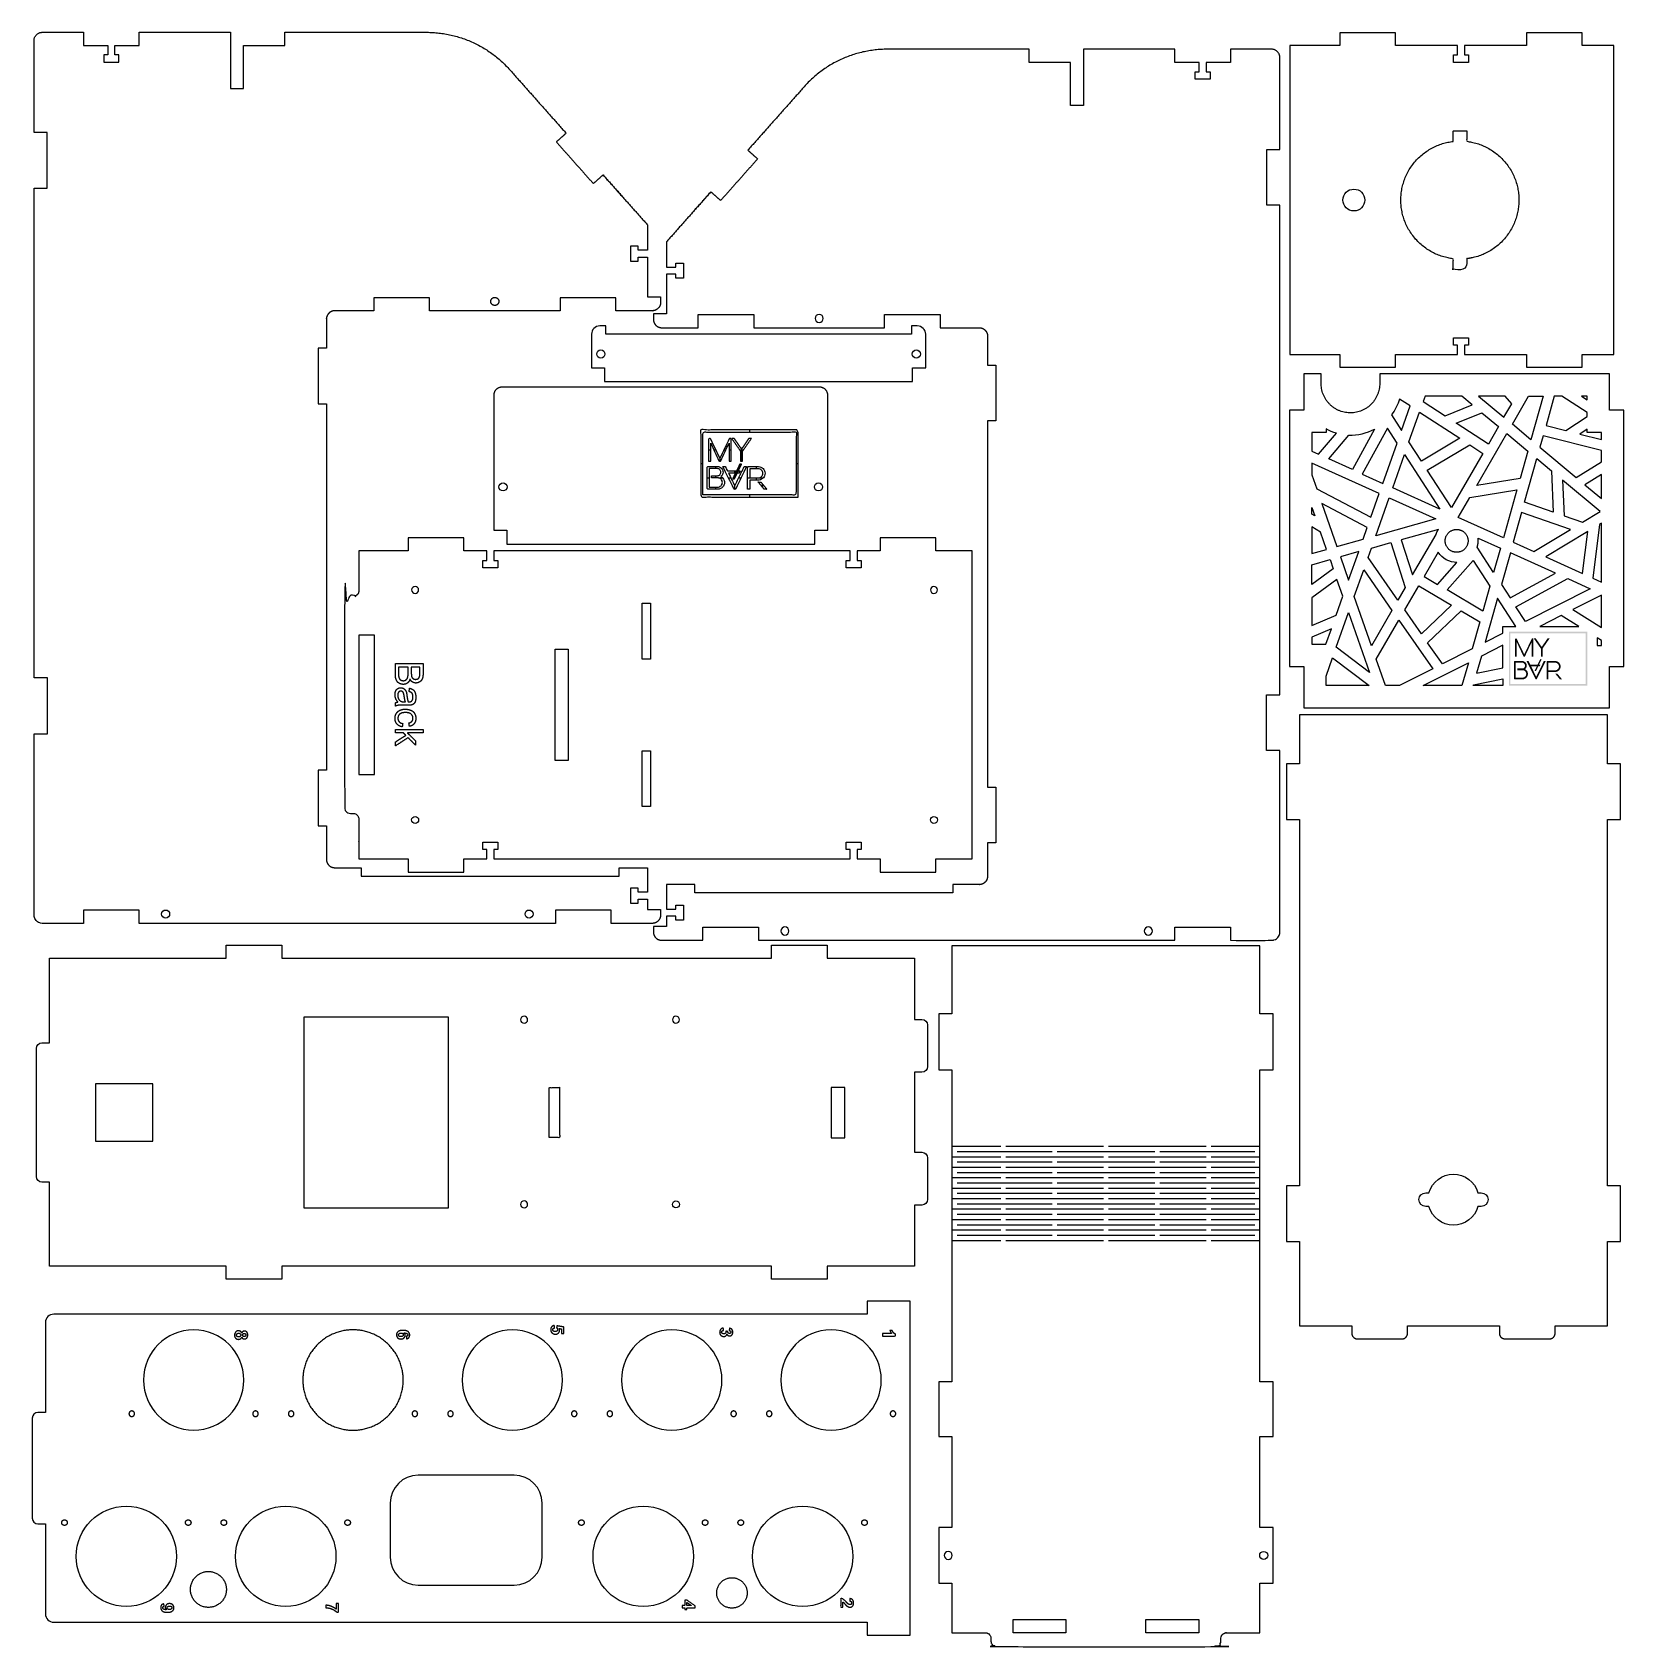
# Model space of a CAD drawing. Header units: millimetres. Extents: x -506 to 66, y 375 to 955.
import ezdxf

# ---------------------------------------------------------------- set-up
doc = ezdxf.new("R2010")
doc.units = ezdxf.units.MM
doc.layers.add('Default', color=18, linetype='Continuous', true_color=0x000000)
doc.layers.add('Layer 01', color=12, linetype='Continuous', true_color=0xc80000)

msp = doc.modelspace()

# ---------------------------------------------------------------- hatches: boundary and pattern name
at = {"layer": 'Default', "true_color": 0xffffff, "extrusion": (0, 0, -1)}
h = msp.add_hatch(color=7, dxfattribs=at)
h.paths.add_polyline_path([(-52.54, 720.14), (-24.4, 720.14), (-24.4, 739.57), (-52.54, 739.57)], flags=0)
h.paths.add_polyline_path([(-24.95, 720.78), (-51.99, 720.78), (-51.99, 738.93), (-24.95, 738.93)], flags=0)
for points in [[(-33.18, 730.49), (-32.57, 730.49), (-32.57, 735.72), (-30.17, 730.64), (-30.16, 730.64), (-30.16, 730.63), (-30.15, 730.62), (-30.15, 730.61), (-30.14, 730.6), (-30.13, 730.6), (-30.13, 730.59), (-30.12, 730.58), (-30.11, 730.58), (-30.1, 730.57), (-30.1, 730.56), (-30.09, 730.56), (-30.08, 730.55), (-30.07, 730.55), (-30.06, 730.54), (-30.06, 730.53), (-30.05, 730.53), (-30.04, 730.53), (-30.03, 730.52), (-30.02, 730.52), (-30.01, 730.51), (-30, 730.51), (-29.99, 730.51), (-29.98, 730.51), (-29.97, 730.5), (-29.96, 730.5), (-29.95, 730.5), (-29.94, 730.5), (-29.94, 730.5), (-29.93, 730.5), (-29.92, 730.5), (-29.91, 730.5), (-29.9, 730.5), (-29.89, 730.5), (-29.88, 730.5), (-29.87, 730.5), (-29.86, 730.5), (-29.85, 730.5), (-29.84, 730.5), (-29.83, 730.5), (-29.82, 730.51), (-29.81, 730.51), (-29.8, 730.51), (-29.79, 730.52), (-29.78, 730.52), (-29.77, 730.52), (-29.77, 730.53), (-29.76, 730.53), (-29.75, 730.54), (-29.74, 730.54), (-29.73, 730.55), (-29.73, 730.55), (-29.72, 730.56), (-29.71, 730.57), (-29.7, 730.57), (-29.7, 730.58), (-29.69, 730.59), (-29.68, 730.59), (-29.67, 730.6), (-29.67, 730.61), (-29.66, 730.62), (-29.66, 730.63), (-29.65, 730.64), (-29.64, 730.64), (-27.25, 735.72), (-27.25, 730.49), (-26.64, 730.49), (-26.64, 736.81), (-26.64, 736.83), (-26.64, 736.84), (-26.64, 736.85), (-26.64, 736.86), (-26.64, 736.87), (-26.64, 736.87), (-26.64, 736.88), (-26.64, 736.89), (-26.64, 736.89), (-26.64, 736.9), (-26.65, 736.9), (-26.65, 736.91), (-26.65, 736.92), (-26.65, 736.92), (-26.65, 736.93), (-26.66, 736.93), (-26.66, 736.94), (-26.66, 736.94), (-26.66, 736.95), (-26.66, 736.95), (-26.67, 736.96), (-26.67, 736.96), (-26.67, 736.97), (-26.67, 736.97), (-26.68, 736.98), (-26.68, 736.98), (-26.68, 736.99), (-26.69, 736.99), (-26.69, 737), (-26.69, 737), (-26.7, 737.01), (-26.7, 737.01), (-26.71, 737.02), (-26.71, 737.02), (-26.71, 737.02), (-26.72, 737.03), (-26.72, 737.03), (-26.73, 737.04), (-26.73, 737.04), (-26.73, 737.04), (-26.74, 737.05), (-26.74, 737.05), (-26.75, 737.05), (-26.75, 737.06), (-26.76, 737.06), (-26.76, 737.06), (-26.77, 737.07), (-26.77, 737.07), (-26.78, 737.07), (-26.79, 737.08), (-26.79, 737.08), (-26.8, 737.08), (-26.8, 737.08), (-26.81, 737.09), (-26.82, 737.09), (-26.83, 737.09), (-26.84, 737.1), (-26.85, 737.1), (-26.86, 737.1), (-26.87, 737.11), (-26.87, 737.11), (-26.88, 737.11), (-26.89, 737.11), (-26.89, 737.11), (-26.9, 737.11), (-26.9, 737.11), (-26.91, 737.12), (-26.92, 737.12), (-26.92, 737.12), (-26.93, 737.12), (-26.93, 737.12), (-26.94, 737.12), (-26.95, 737.12), (-26.95, 737.12), (-26.96, 737.12), (-26.96, 737.12), (-26.97, 737.12), (-26.98, 737.12), (-26.98, 737.12), (-26.99, 737.11), (-27, 737.11), (-27, 737.11), (-27.01, 737.11), (-27.01, 737.11), (-27.02, 737.11), (-27.03, 737.11), (-27.03, 737.1), (-27.04, 737.1), (-27.05, 737.1), (-27.05, 737.1), (-27.06, 737.09), (-27.07, 737.09), (-27.08, 737.09), (-27.08, 737.08), (-27.09, 737.08), (-27.09, 737.08), (-27.1, 737.07), (-27.11, 737.07), (-27.11, 737.07), (-27.12, 737.06), (-27.12, 737.06), (-27.13, 737.06), (-27.13, 737.05), (-27.14, 737.05), (-27.14, 737.05), (-27.15, 737.04), (-27.15, 737.04), (-27.15, 737.03), (-27.16, 737.03), (-27.16, 737.02), (-27.17, 737.02), (-27.17, 737.02), (-27.18, 737.01), (-27.18, 737.01), (-27.18, 737), (-27.19, 737), (-27.19, 736.99), (-27.2, 736.99), (-27.2, 736.98), (-27.2, 736.98), (-27.21, 736.97), (-29.91, 731.39), (-32.62, 736.97), (-32.62, 736.98), (-32.62, 736.98), (-32.63, 736.99), (-32.63, 736.99), (-32.63, 737), (-32.64, 737), (-32.64, 737.01), (-32.64, 737.01), (-32.65, 737.02), (-32.65, 737.02), (-32.66, 737.02), (-32.66, 737.03), (-32.66, 737.03), (-32.67, 737.04), (-32.67, 737.04), (-32.68, 737.05), (-32.68, 737.05), (-32.69, 737.05), (-32.69, 737.06), (-32.7, 737.06), (-32.7, 737.06), (-32.71, 737.07), (-32.71, 737.07), (-32.72, 737.07), (-32.72, 737.08), (-32.73, 737.08), (-32.73, 737.08), (-32.74, 737.09), (-32.75, 737.09), (-32.75, 737.09), (-32.76, 737.09), (-32.76, 737.1), (-32.77, 737.1), (-32.78, 737.1), (-32.78, 737.1), (-32.79, 737.11), (-32.79, 737.11), (-32.8, 737.11), (-32.81, 737.11), (-32.81, 737.11), (-32.82, 737.11), (-32.82, 737.11), (-32.83, 737.12), (-32.84, 737.12), (-32.84, 737.12), (-32.85, 737.12), (-32.85, 737.12), (-32.86, 737.12), (-32.87, 737.12), (-32.87, 737.12), (-32.88, 737.12), (-32.88, 737.12), (-32.89, 737.12), (-32.9, 737.12), (-32.9, 737.12), (-32.91, 737.11), (-32.91, 737.11), (-32.92, 737.11), (-32.93, 737.11), (-32.93, 737.11), (-32.94, 737.11), (-32.94, 737.11), (-32.95, 737.1), (-32.96, 737.1), (-32.96, 737.1), (-32.97, 737.1), (-32.97, 737.1), (-32.98, 737.09), (-32.99, 737.09), (-32.99, 737.09), (-33, 737.09), (-33, 737.08), (-33.01, 737.08), (-33.01, 737.08), (-33.02, 737.08), (-33.02, 737.07), (-33.03, 737.07), (-33.04, 737.07), (-33.04, 737.07), (-33.05, 737.06), (-33.05, 737.06), (-33.06, 737.06), (-33.06, 737.05), (-33.07, 737.05), (-33.07, 737.04), (-33.07, 737.04), (-33.08, 737.04), (-33.08, 737.03), (-33.09, 737.03), (-33.09, 737.02), (-33.1, 737.02), (-33.1, 737.02), (-33.11, 737.01), (-33.11, 737.01), (-33.11, 737), (-33.12, 737), (-33.12, 736.99), (-33.13, 736.99), (-33.13, 736.98), (-33.13, 736.98), (-33.14, 736.97), (-33.14, 736.97), (-33.14, 736.96), (-33.15, 736.96), (-33.15, 736.95), (-33.15, 736.94), (-33.16, 736.94), (-33.16, 736.93), (-33.16, 736.93), (-33.16, 736.92), (-33.17, 736.92), (-33.17, 736.91), (-33.17, 736.9), (-33.17, 736.9), (-33.17, 736.89), (-33.18, 736.89), (-33.18, 736.88), (-33.18, 736.88), (-33.18, 736.87), (-33.18, 736.86), (-33.18, 736.86), (-33.18, 736.85), (-33.18, 736.84), (-33.18, 736.84), (-33.18, 736.83), (-33.18, 736.83), (-33.18, 736.82), (-33.18, 736.81)], [(-36.49, 733.42), (-36.49, 730.52), (-35.88, 730.52), (-35.88, 733.45), (-33.34, 737.09), (-34.08, 737.09), (-36.19, 734.05), (-38.28, 737.09), (-39.03, 737.09)], [(-36.18, 729.63), (-35.39, 728), (-34.14, 725.41), (-33.63, 725.44), (-34.93, 728.13), (-35.68, 729.66)]]:
    msp.add_hatch(color=7, dxfattribs=at).paths.add_polyline_path(points, flags=0)
at = {"layer": 'Default', "true_color": 0xffffff}
h = msp.add_hatch(color=7, dxfattribs=at)
h.paths.add_polyline_path([(30.96, 725.36), (30.93, 725.42), (30.89, 725.47), (30.85, 725.52), (30.81, 725.57), (30.77, 725.62), (30.73, 725.67), (30.68, 725.72), (30.64, 725.76), (30.59, 725.81), (30.54, 725.85), (30.49, 725.89), (30.44, 725.93), (30.39, 725.96), (30.34, 726), (30.28, 726.03), (30.23, 726.07), (30.26, 726.1), (30.29, 726.13), (30.33, 726.16), (30.36, 726.19), (30.39, 726.22), (30.42, 726.25), (30.45, 726.29), (30.48, 726.32), (30.5, 726.36), (30.53, 726.39), (30.55, 726.43), (30.58, 726.47), (30.6, 726.5), (30.62, 726.54), (30.64, 726.58), (30.66, 726.62), (30.68, 726.67), (30.7, 726.71), (30.72, 726.75), (30.73, 726.79), (30.75, 726.83), (30.76, 726.88), (30.77, 726.92), (30.78, 726.97), (30.79, 727.01), (30.8, 727.06), (30.81, 727.1), (30.81, 727.15), (30.82, 727.2), (30.82, 727.24), (30.82, 727.29), (30.82, 727.34), (30.82, 727.38), (30.82, 727.42), (30.82, 727.46), (30.81, 727.51), (30.81, 727.55), (30.8, 727.59), (30.8, 727.63), (30.79, 727.67), (30.78, 727.71), (30.77, 727.75), (30.76, 727.79), (30.75, 727.82), (30.74, 727.86), (30.72, 727.9), (30.71, 727.94), (30.69, 727.97), (30.68, 728.01), (30.66, 728.05), (30.64, 728.08), (30.62, 728.12), (30.61, 728.15), (30.59, 728.18), (30.56, 728.22), (30.54, 728.25), (30.52, 728.28), (30.5, 728.31), (30.47, 728.34), (30.45, 728.37), (30.42, 728.4), (30.4, 728.43), (30.37, 728.46), (30.34, 728.49), (30.32, 728.52), (30.29, 728.55), (30.26, 728.57), (30.23, 728.6), (30.2, 728.62), (30.17, 728.65), (30.13, 728.67), (30.1, 728.69), (30.07, 728.71), (30.04, 728.73), (30, 728.75), (29.97, 728.77), (29.93, 728.79), (29.9, 728.81), (29.86, 728.83), (29.83, 728.84), (29.79, 728.86), (29.75, 728.87), (29.71, 728.88), (29.68, 728.9), (29.64, 728.91), (29.6, 728.92), (29.56, 728.93), (29.52, 728.94), (29.48, 728.94), (29.44, 728.95), (29.4, 728.96), (29.36, 728.96), (29.32, 728.96), (29.28, 728.97), (29.23, 728.97), (29.19, 728.97), (26.51, 728.97), (26.5, 728.97), (26.49, 728.97), (26.49, 728.97), (26.48, 728.97), (26.47, 728.97), (26.46, 728.97), (26.46, 728.96), (26.45, 728.96), (26.44, 728.96), (26.43, 728.96), (26.43, 728.96), (26.42, 728.96), (26.41, 728.95), (26.41, 728.95), (26.4, 728.95), (26.39, 728.95), (26.39, 728.94), (26.38, 728.94), (26.37, 728.94), (26.37, 728.93), (26.36, 728.93), (26.35, 728.93), (26.35, 728.92), (26.34, 728.92), (26.34, 728.92), (26.33, 728.91), (26.32, 728.91), (26.32, 728.9), (26.31, 728.9), (26.3, 728.89), (26.3, 728.89), (26.29, 728.88), (26.29, 728.88), (26.28, 728.87), (26.28, 728.86), (26.27, 728.86), (26.27, 728.85), (26.26, 728.85), (26.26, 728.84), (26.25, 728.84), (26.25, 728.83), (26.24, 728.82), (26.24, 728.82), (26.24, 728.81), (26.23, 728.8), (26.23, 728.8), (26.23, 728.79), (26.22, 728.78), (26.22, 728.78), (26.22, 728.77), (26.22, 728.76), (26.21, 728.76), (26.21, 728.75), (26.21, 728.74), (26.21, 728.74), (26.21, 728.73), (26.21, 728.72), (26.2, 728.72), (26.2, 728.71), (26.2, 728.7), (26.2, 728.69), (26.2, 728.69), (26.2, 728.68), (26.2, 728.67), (26.2, 722.71), (26.2, 722.7), (26.2, 722.69), (26.2, 722.69), (26.2, 722.68), (26.2, 722.67), (26.2, 722.66), (26.21, 722.66), (26.21, 722.65), (26.21, 722.64), (26.21, 722.64), (26.21, 722.63), (26.21, 722.62), (26.22, 722.61), (26.22, 722.61), (26.22, 722.6), (26.22, 722.59), (26.23, 722.59), (26.23, 722.58), (26.23, 722.57), (26.24, 722.57), (26.24, 722.56), (26.24, 722.55), (26.25, 722.55), (26.25, 722.54), (26.26, 722.54), (26.26, 722.53), (26.27, 722.52), (26.27, 722.52), (26.28, 722.51), (26.28, 722.51), (26.29, 722.5), (26.29, 722.49), (26.3, 722.49), (26.3, 722.48), (26.31, 722.48), (26.32, 722.47), (26.32, 722.47), (26.33, 722.46), (26.34, 722.46), (26.34, 722.45), (26.35, 722.45), (26.35, 722.45), (26.36, 722.44), (26.37, 722.44), (26.37, 722.43), (26.38, 722.43), (26.39, 722.43), (26.39, 722.43), (26.4, 722.42), (26.41, 722.42), (26.41, 722.42), (26.42, 722.42), (26.43, 722.41), (26.43, 722.41), (26.44, 722.41), (26.45, 722.41), (26.46, 722.41), (26.46, 722.41), (26.47, 722.4), (26.48, 722.4), (26.49, 722.4), (26.49, 722.4), (26.5, 722.4), (26.51, 722.4), (29.33, 722.4), (29.38, 722.4), (29.43, 722.41), (29.48, 722.41), (29.53, 722.42), (29.57, 722.42), (29.62, 722.43), (29.67, 722.44), (29.71, 722.45), (29.76, 722.46), (29.81, 722.47), (29.85, 722.48), (29.9, 722.5), (29.94, 722.51), (29.98, 722.53), (30.03, 722.55), (30.07, 722.57), (30.11, 722.59), (30.16, 722.61), (30.2, 722.63), (30.24, 722.65), (30.28, 722.68), (30.32, 722.7), (30.36, 722.73), (30.4, 722.75), (30.44, 722.78), (30.47, 722.81), (30.51, 722.84), (30.54, 722.86), (30.58, 722.89), (30.61, 722.93), (30.65, 722.96), (30.68, 722.99), (30.71, 723.02), (30.75, 723.06), (30.78, 723.09), (30.81, 723.13), (30.83, 723.16), (30.86, 723.2), (30.89, 723.24), (30.92, 723.28), (30.94, 723.31), (30.97, 723.35), (30.99, 723.39), (31.01, 723.44), (31.03, 723.48), (31.05, 723.52), (31.07, 723.56), (31.09, 723.61), (31.11, 723.65), (31.13, 723.7), (31.14, 723.74), (31.16, 723.79), (31.17, 723.83), (31.18, 723.88), (31.2, 723.93), (31.21, 723.97), (31.21, 724.02), (31.22, 724.07), (31.23, 724.11), (31.23, 724.16), (31.24, 724.21), (31.24, 724.26), (31.24, 724.31), (31.24, 724.36), (31.24, 724.43), (31.24, 724.49), (31.23, 724.56), (31.22, 724.63), (31.21, 724.69), (31.21, 724.73), (31.2, 724.76), (31.2, 724.79), (31.19, 724.82), (31.18, 724.85), (31.17, 724.88), (31.16, 724.92), (31.15, 724.95), (31.14, 724.98), (31.13, 725.01), (31.12, 725.04), (31.11, 725.07), (31.1, 725.1), (31.08, 725.13), (31.07, 725.16), (31.06, 725.19), (31.04, 725.22), (31.03, 725.25), (31.01, 725.28), (31, 725.3)], flags=0)
h.paths.add_polyline_path([(30.52, 723.83), (30.51, 723.8), (30.5, 723.77), (30.48, 723.74), (30.47, 723.71), (30.45, 723.68), (30.43, 723.66), (30.42, 723.63), (30.4, 723.6), (30.38, 723.58), (30.36, 723.55), (30.34, 723.52), (30.32, 723.5), (30.3, 723.48), (30.28, 723.45), (30.26, 723.43), (30.23, 723.41), (30.21, 723.38), (30.19, 723.36), (30.16, 723.34), (30.14, 723.32), (30.11, 723.3), (30.09, 723.28), (30.06, 723.26), (30.03, 723.25), (30.01, 723.23), (29.98, 723.21), (29.95, 723.19), (29.92, 723.18), (29.89, 723.16), (29.86, 723.15), (29.84, 723.13), (29.8, 723.12), (29.77, 723.11), (29.74, 723.1), (29.71, 723.09), (29.68, 723.08), (29.65, 723.07), (29.62, 723.06), (29.58, 723.05), (29.55, 723.04), (29.52, 723.04), (29.49, 723.03), (29.45, 723.03), (29.42, 723.02), (29.39, 723.02), (29.35, 723.02), (29.32, 723.02), (29.29, 723.02), (26.81, 723.02), (26.81, 728.36), (29.19, 728.36), (29.22, 728.36), (29.24, 728.36), (29.27, 728.36), (29.29, 728.36), (29.32, 728.36), (29.35, 728.35), (29.37, 728.35), (29.4, 728.34), (29.42, 728.34), (29.45, 728.33), (29.47, 728.32), (29.49, 728.32), (29.52, 728.31), (29.54, 728.3), (29.57, 728.29), (29.59, 728.28), (29.61, 728.27), (29.64, 728.26), (29.66, 728.25), (29.68, 728.24), (29.7, 728.22), (29.72, 728.21), (29.74, 728.2), (29.77, 728.18), (29.79, 728.17), (29.8, 728.16), (29.82, 728.14), (29.84, 728.13), (29.86, 728.11), (29.88, 728.09), (29.9, 728.08), (29.91, 728.06), (29.93, 728.04), (29.95, 728.03), (29.96, 728.01), (29.98, 727.99), (29.99, 727.97), (30.01, 727.95), (30.02, 727.93), (30.04, 727.91), (30.05, 727.89), (30.06, 727.87), (30.08, 727.85), (30.09, 727.83), (30.1, 727.81), (30.11, 727.78), (30.12, 727.76), (30.13, 727.74), (30.14, 727.71), (30.15, 727.69), (30.16, 727.67), (30.17, 727.64), (30.18, 727.62), (30.18, 727.59), (30.19, 727.57), (30.2, 727.54), (30.2, 727.52), (30.2, 727.49), (30.21, 727.47), (30.21, 727.44), (30.21, 727.42), (30.22, 727.39), (30.22, 727.36), (30.22, 727.34), (30.22, 727.31), (30.22, 727.29), (30.21, 727.26), (30.21, 727.23), (30.21, 727.21), (30.2, 727.18), (30.2, 727.16), (30.2, 727.13), (30.19, 727.11), (30.18, 727.08), (30.18, 727.06), (30.17, 727.03), (30.16, 727.01), (30.15, 726.99), (30.14, 726.96), (30.13, 726.94), (30.12, 726.92), (30.11, 726.89), (30.1, 726.87), (30.09, 726.85), (30.08, 726.83), (30.06, 726.8), (30.05, 726.78), (30.04, 726.76), (30.02, 726.74), (30.01, 726.72), (29.99, 726.7), (29.98, 726.68), (29.96, 726.66), (29.95, 726.65), (29.93, 726.63), (29.91, 726.61), (29.9, 726.59), (29.88, 726.58), (29.86, 726.56), (29.84, 726.54), (29.82, 726.53), (29.8, 726.51), (29.79, 726.5), (29.77, 726.49), (29.74, 726.47), (29.72, 726.46), (29.7, 726.45), (29.68, 726.43), (29.66, 726.42), (29.64, 726.41), (29.61, 726.4), (29.59, 726.39), (29.57, 726.38), (29.54, 726.37), (29.52, 726.36), (29.49, 726.36), (29.47, 726.35), (29.45, 726.34), (29.42, 726.34), (29.4, 726.33), (29.37, 726.33), (29.35, 726.32), (29.32, 726.32), (29.29, 726.32), (29.27, 726.32), (29.24, 726.31), (29.22, 726.31), (29.19, 726.31), (27.49, 726.31), (27.49, 725.7), (29.29, 725.7), (29.32, 725.7), (29.35, 725.7), (29.39, 725.69), (29.42, 725.69), (29.45, 725.69), (29.49, 725.68), (29.52, 725.68), (29.55, 725.67), (29.58, 725.67), (29.62, 725.66), (29.65, 725.65), (29.68, 725.64), (29.71, 725.63), (29.74, 725.62), (29.77, 725.61), (29.8, 725.59), (29.84, 725.58), (29.86, 725.57), (29.89, 725.55), (29.92, 725.54), (29.95, 725.52), (29.98, 725.5), (30.01, 725.49), (30.03, 725.47), (30.06, 725.45), (30.09, 725.43), (30.11, 725.41), (30.14, 725.39), (30.16, 725.37), (30.19, 725.35), (30.21, 725.33), (30.23, 725.3), (30.26, 725.28), (30.28, 725.26), (30.3, 725.23), (30.32, 725.21), (30.34, 725.18), (30.36, 725.16), (30.38, 725.13), (30.4, 725.1), (30.42, 725.08), (30.43, 725.05), (30.45, 725.02), (30.47, 724.99), (30.48, 724.96), (30.5, 724.93), (30.51, 724.9), (30.52, 724.87), (30.54, 724.84), (30.55, 724.81), (30.56, 724.78), (30.57, 724.75), (30.58, 724.72), (30.59, 724.69), (30.6, 724.65), (30.6, 724.62), (30.61, 724.59), (30.61, 724.56), (30.62, 724.52), (30.62, 724.49), (30.63, 724.46), (30.63, 724.42), (30.63, 724.39), (30.63, 724.36), (30.63, 724.32), (30.63, 724.29), (30.63, 724.25), (30.62, 724.22), (30.62, 724.19), (30.61, 724.15), (30.61, 724.12), (30.6, 724.09), (30.6, 724.05), (30.59, 724.02), (30.58, 723.99), (30.57, 723.96), (30.56, 723.92), (30.55, 723.89), (30.54, 723.86)], flags=0)
for points in [[(33.94, 722.55), (33.95, 722.54), (33.95, 722.53), (33.96, 722.52), (33.97, 722.51), (33.97, 722.5), (33.98, 722.49), (33.99, 722.48), (33.99, 722.47), (34, 722.46), (34, 722.46), (34.01, 722.46), (34.01, 722.45), (34.01, 722.45), (34.02, 722.45), (34.02, 722.44), (34.03, 722.44), (34.03, 722.44), (34.03, 722.43), (34.04, 722.43), (34.04, 722.43), (34.05, 722.42), (34.05, 722.42), (34.05, 722.42), (34.06, 722.41), (34.06, 722.41), (34.07, 722.41), (34.07, 722.41), (34.08, 722.4), (34.08, 722.4), (34.08, 722.4), (34.09, 722.4), (34.09, 722.4), (34.1, 722.39), (34.1, 722.39), (34.11, 722.39), (34.11, 722.39), (34.12, 722.39), (34.12, 722.39), (34.13, 722.38), (34.13, 722.38), (34.14, 722.38), (34.14, 722.38), (34.15, 722.38), (34.16, 722.38), (34.17, 722.38), (34.18, 722.38), (34.19, 722.37), (34.2, 722.37), (34.21, 722.37), (34.22, 722.37), (34.24, 722.37), (34.25, 722.38), (34.26, 722.38), (34.27, 722.38), (34.28, 722.38), (34.28, 722.38), (34.29, 722.38), (34.29, 722.38), (34.3, 722.38), (34.3, 722.39), (34.31, 722.39), (34.31, 722.39), (34.32, 722.39), (34.32, 722.39), (34.33, 722.39), (34.33, 722.4), (34.34, 722.4), (34.34, 722.4), (34.35, 722.4), (34.35, 722.4), (34.35, 722.41), (34.36, 722.41), (34.36, 722.41), (34.37, 722.41), (34.37, 722.42), (34.38, 722.42), (34.38, 722.42), (34.38, 722.43), (34.39, 722.43), (34.39, 722.43), (34.4, 722.44), (34.4, 722.44), (34.4, 722.44), (34.41, 722.45), (34.41, 722.45), (34.42, 722.45), (34.42, 722.46), (34.42, 722.46), (34.43, 722.46), (34.43, 722.47), (34.44, 722.48), (34.45, 722.49), (34.45, 722.5), (34.46, 722.51), (34.47, 722.52), (34.47, 722.53), (34.48, 722.54), (34.48, 722.55), (37.64, 728.97), (36.95, 728.97), (36.11, 727.21), (34.21, 723.37), (32.39, 727.1), (35.48, 727.1), (35.77, 727.71), (32.09, 727.71), (31.44, 728.97), (30.77, 728.97)], [(41.76, 724.49), (41.03, 724.49), (42.71, 722.41), (43.49, 722.41)]]:
    msp.add_hatch(color=7, dxfattribs=at).paths.add_polyline_path(points, flags=0)
h = msp.add_hatch(color=7, dxfattribs=at)
h.paths.add_polyline_path([(41.99, 725.31), (42.02, 725.33), (42.06, 725.35), (42.1, 725.38), (42.13, 725.4), (42.17, 725.42), (42.2, 725.45), (42.23, 725.48), (42.27, 725.5), (42.3, 725.53), (42.33, 725.56), (42.36, 725.59), (42.39, 725.61), (42.42, 725.64), (42.45, 725.68), (42.48, 725.71), (42.51, 725.74), (42.54, 725.77), (42.56, 725.8), (42.59, 725.84), (42.61, 725.87), (42.64, 725.91), (42.66, 725.94), (42.69, 725.98), (42.71, 726.01), (42.73, 726.05), (42.75, 726.09), (42.77, 726.12), (42.79, 726.16), (42.81, 726.2), (42.83, 726.24), (42.84, 726.28), (42.86, 726.32), (42.87, 726.36), (42.89, 726.4), (42.9, 726.44), (42.91, 726.49), (42.93, 726.53), (42.94, 726.57), (42.95, 726.61), (42.95, 726.66), (42.96, 726.7), (42.97, 726.74), (42.97, 726.79), (42.98, 726.83), (42.98, 726.88), (42.98, 726.92), (42.99, 726.97), (42.99, 727.01), (42.99, 727.06), (42.98, 727.11), (42.98, 727.16), (42.98, 727.21), (42.97, 727.26), (42.96, 727.3), (42.96, 727.35), (42.95, 727.4), (42.94, 727.45), (42.93, 727.49), (42.92, 727.54), (42.9, 727.58), (42.89, 727.63), (42.87, 727.67), (42.85, 727.72), (42.84, 727.76), (42.82, 727.81), (42.8, 727.85), (42.78, 727.89), (42.75, 727.94), (42.73, 727.98), (42.71, 728.02), (42.68, 728.06), (42.66, 728.1), (42.63, 728.13), (42.61, 728.17), (42.58, 728.21), (42.55, 728.24), (42.52, 728.28), (42.49, 728.31), (42.46, 728.35), (42.42, 728.38), (42.39, 728.41), (42.36, 728.45), (42.32, 728.48), (42.29, 728.51), (42.25, 728.54), (42.22, 728.56), (42.18, 728.59), (42.14, 728.62), (42.1, 728.64), (42.06, 728.67), (42.02, 728.69), (41.98, 728.72), (41.94, 728.74), (41.9, 728.76), (41.86, 728.78), (41.82, 728.8), (41.77, 728.82), (41.73, 728.84), (41.68, 728.86), (41.64, 728.87), (41.59, 728.89), (41.55, 728.9), (41.5, 728.91), (41.46, 728.92), (41.41, 728.93), (41.36, 728.94), (41.32, 728.95), (41.27, 728.96), (41.22, 728.96), (41.17, 728.96), (41.12, 728.97), (41.07, 728.97), (38.25, 728.97), (38.24, 728.97), (38.24, 728.97), (38.23, 728.97), (38.22, 728.97), (38.21, 728.97), (38.21, 728.97), (38.2, 728.96), (38.19, 728.96), (38.18, 728.96), (38.18, 728.96), (38.17, 728.96), (38.16, 728.96), (38.16, 728.95), (38.15, 728.95), (38.14, 728.95), (38.14, 728.95), (38.13, 728.94), (38.12, 728.94), (38.12, 728.94), (38.11, 728.93), (38.1, 728.93), (38.1, 728.93), (38.09, 728.92), (38.08, 728.92), (38.08, 728.91), (38.07, 728.91), (38.07, 728.9), (38.06, 728.9), (38.05, 728.89), (38.05, 728.89), (38.04, 728.88), (38.04, 728.88), (38.03, 728.87), (38.03, 728.87), (38.02, 728.86), (38.02, 728.85), (38.01, 728.85), (38.01, 728.84), (38, 728.84), (38, 728.83), (37.99, 728.82), (37.99, 728.82), (37.98, 728.81), (37.98, 728.8), (37.98, 728.8), (37.97, 728.79), (37.97, 728.78), (37.97, 728.78), (37.96, 728.77), (37.96, 728.76), (37.96, 728.76), (37.96, 728.75), (37.96, 728.74), (37.95, 728.74), (37.95, 728.73), (37.95, 728.72), (37.95, 728.71), (37.95, 728.71), (37.95, 728.7), (37.95, 728.69), (37.95, 728.68), (37.94, 728.68), (37.94, 728.67), (37.94, 728.66), (37.94, 722.41), (38.56, 722.41), (38.56, 725.06), (40.57, 725.06), (40.58, 725.06), (41.29, 725.06), (41.33, 725.07), (41.38, 725.07), (41.42, 725.08), (41.47, 725.1), (41.52, 725.11), (41.56, 725.12), (41.61, 725.14), (41.65, 725.15), (41.7, 725.17), (41.74, 725.19), (41.78, 725.21), (41.83, 725.23), (41.87, 725.25), (41.91, 725.27), (41.95, 725.29)], flags=0)
h.paths.add_polyline_path([(38.56, 725.67), (38.56, 728.36), (41.03, 728.36), (41.06, 728.35), (41.1, 728.35), (41.13, 728.35), (41.16, 728.35), (41.2, 728.35), (41.23, 728.34), (41.26, 728.34), (41.3, 728.33), (41.33, 728.32), (41.36, 728.31), (41.39, 728.31), (41.42, 728.3), (41.45, 728.29), (41.49, 728.27), (41.52, 728.26), (41.55, 728.25), (41.58, 728.24), (41.61, 728.22), (41.64, 728.21), (41.67, 728.19), (41.7, 728.18), (41.72, 728.16), (41.75, 728.14), (41.78, 728.13), (41.8, 728.11), (41.83, 728.09), (41.86, 728.07), (41.88, 728.05), (41.91, 728.03), (41.93, 728.01), (41.95, 727.99), (41.98, 727.97), (42, 727.94), (42.02, 727.92), (42.04, 727.9), (42.06, 727.87), (42.08, 727.85), (42.1, 727.82), (42.12, 727.8), (42.14, 727.77), (42.16, 727.74), (42.18, 727.71), (42.19, 727.69), (42.21, 727.66), (42.22, 727.63), (42.24, 727.6), (42.25, 727.57), (42.27, 727.54), (42.28, 727.51), (42.29, 727.48), (42.3, 727.45), (42.31, 727.42), (42.32, 727.38), (42.33, 727.35), (42.34, 727.32), (42.35, 727.29), (42.35, 727.25), (42.36, 727.22), (42.36, 727.19), (42.37, 727.15), (42.37, 727.12), (42.37, 727.08), (42.37, 727.05), (42.37, 727.01), (42.37, 726.98), (42.37, 726.94), (42.37, 726.91), (42.37, 726.88), (42.36, 726.84), (42.36, 726.81), (42.35, 726.78), (42.35, 726.74), (42.34, 726.71), (42.33, 726.68), (42.32, 726.65), (42.31, 726.62), (42.3, 726.58), (42.29, 726.55), (42.28, 726.52), (42.27, 726.49), (42.25, 726.46), (42.24, 726.43), (42.22, 726.4), (42.21, 726.38), (42.19, 726.35), (42.18, 726.32), (42.16, 726.29), (42.14, 726.27), (42.12, 726.24), (42.1, 726.21), (42.08, 726.19), (42.06, 726.16), (42.04, 726.14), (42.02, 726.11), (42, 726.09), (41.98, 726.07), (41.95, 726.04), (41.93, 726.02), (41.91, 726), (41.88, 725.98), (41.86, 725.96), (41.83, 725.94), (41.8, 725.92), (41.78, 725.9), (41.75, 725.88), (41.72, 725.87), (41.7, 725.85), (41.67, 725.84), (41.64, 725.82), (41.61, 725.81), (41.58, 725.79), (41.55, 725.78), (41.52, 725.77), (41.49, 725.75), (41.45, 725.74), (41.42, 725.73), (41.39, 725.72), (41.36, 725.71), (41.33, 725.71), (41.3, 725.7), (41.26, 725.69), (41.23, 725.69), (41.2, 725.68), (41.16, 725.68), (41.13, 725.68), (41.1, 725.67), (41.06, 725.67), (41.03, 725.67)], flags=0)

# ---------------------------------------------------------------- linework, layer by layer
at = {"layer": 'Default', "color": 7, "true_color": 0xffffff}
for p, q in [((-248.32, 811.97), (-248.32, 811.18)), ((-262.99, 804.82), (-262.23, 804.82)), ((-261.12, 804.82), (-260.39, 804.82)), ((-258.93, 801.84), (-258.93, 800.72)), ((-257.48, 804.82), (-256.75, 804.82)), ((-255.63, 804.82), (-254.87, 804.82)), ((-251.83, 804.82), (-250.45, 804.82)), ((-251.15, 805.14), (-251.15, 800.75)), ((-265.77, 799.92), (-265.08, 799.92)), ((-263.53, 794.75), (-262.77, 794.75)), ((-260.41, 798.07), (-260.41, 798.82)), ((-260.41, 794.77), (-260.41, 795.53)), ((-259.47, 794.75), (-257.94, 794.75)), ((-255.85, 794.73), (-255, 794.73)), ((-254.01, 794.43), (-251.47, 799.66)), ((-253.61, 796.5), (-253.61, 797.26)), ((-253, 797.17), (-252.48, 796.92)), ((-252.18, 794.73), (-251.36, 794.73)), ((-248.97, 794.76), (-248.21, 794.76)), ((-245.84, 798.06), (-245.84, 798.82)), ((-245.84, 793.97), (-245.84, 794.73)), ((-244.87, 794.76), (-243.36, 794.76)), ((-231.55, 799.92), (-230.86, 799.92)), ((-260.41, 790.68), (-260.41, 791.44)), ((-253.61, 790.64), (-253.61, 791.9)), ((-248.32, 788.67), (-248.32, 787.88)), ((-244.1, 791.98), (-243.16, 791.98)), ((-243.61, 791.37), (-243.61, 792.52))]:
    msp.add_line(p, q, dxfattribs=at)
at = {"layer": 'Default'}
for p, q in [((-286.8, 749.71), (-283.8, 749.71)), ((-286.8, 729.71), (-286.8, 749.71)), ((-283.8, 749.71), (-283.8, 729.71)), ((-283.8, 729.71), (-286.8, 729.71)), ((-286.8, 676.71), (-286.8, 696.71)), ((-286.8, 696.71), (-283.8, 696.71)), ((-283.8, 696.71), (-283.8, 676.71)), ((-283.8, 676.71), (-286.8, 676.71)), ((-184.38, 598.29), (-184.38, 583.32)), ((-184.38, 550.57), (-184.38, 535.61)), ((-505.85, 457.12), (-505.85, 421.12))]:
    msp.add_line(p, q, dxfattribs=at)
for points in [[(62.04, 839.03), (62.04, 950.03), (50.69, 950.03), (50.69, 954.53), (30.69, 954.53), (30.69, 950.03), (8.46, 950.03), (8.46, 946.65), (9.91, 946.65), (9.91, 943.96), (4.51, 943.96), (4.51, 946.65), (5.96, 946.65), (5.96, 950.03), (-16.27, 950.03), (-16.27, 954.53), (-36.27, 954.53), (-36.27, 950.03), (-54.26, 950.03), (-54.26, 839.03), (-36.27, 839.03), (-36.27, 834.53), (-16.27, 834.53), (-16.27, 839.03), (5.96, 839.03), (5.96, 842.41), (4.51, 842.41), (4.51, 845.1), (9.91, 845.1), (9.91, 842.41), (8.46, 842.41), (8.46, 839.03), (30.69, 839.03), (30.69, 834.53), (50.69, 834.53), (50.69, 839.03)], [(-5.67, 824.14), (-6.38, 822.15), (1.48, 817.03), (11.28, 821), (7.51, 824.14)], [(13.53, 824.14), (22.64, 816.53), (25.46, 821.39), (23.03, 824.14)], [(36.69, 824.14), (32.3, 808.47), (25.65, 814.03), (31.51, 824.14)], [(40.7, 824.14), (37.75, 813.6), (44.84, 811.79), (52.54, 816.84), (52.54, 818.23), (43.42, 824.14)], [(50.51, 824.14), (52.54, 822.82), (52.54, 824.14)], [(-7.7, 818.41), (6.77, 808.97), (-6.98, 800.79), (-11.47, 807.74)], [(20.68, 813.15), (17.05, 806.88), (5.47, 814.42), (14.68, 818.16)], [(-15.74, 807.23), (-19.24, 812.63), (-28.23, 796.13), (-20.85, 792.79)], [(52.54, 812.23), (49.9, 810.5), (57.64, 808.51), (57.64, 811.08), (52.54, 811.08)], [(10.37, 806.63), (15.11, 803.54), (3.84, 784.09), (-4.88, 797.55)], [(31.16, 804.4), (28.4, 794.55), (12.88, 792), (23.68, 810.64)], [(57.64, 804.53), (36.7, 809.89), (35.55, 805.76), (48.54, 794.91), (57.64, 800.48)], [(-46.36, 795.86), (-44.62, 790.88), (-25.16, 780.59), (-22.14, 789.14), (-46.36, 800.09)], [(-0.41, 783.56), (-17.32, 791.2), (-13.1, 803.15)], [(30.04, 786.09), (34.41, 801.69), (39.66, 797.3), (40.34, 782.49)], [(57.64, 795.96), (51.66, 792.31), (57.64, 787.31)], [(10.38, 787.68), (27.26, 790.46), (22.43, 773.24), (6.24, 780.55)], [(43.67, 793.95), (44.26, 781.13), (50.83, 778.84), (57.18, 782.67)], [(-46.36, 784.17), (-45.27, 781.07), (-46.36, 781.75)], [(-26.46, 776.91), (-42.75, 785.53), (-37.35, 770.09), (-27.95, 772.71)], [(-23.41, 773.98), (-18.61, 787.55), (-1.88, 779.99)], [(-46.36, 767.57), (-41.07, 769.05), (-43.24, 775.24), (-46.36, 777.2)], [(28.99, 782.37), (25.99, 771.63), (33.36, 768.3), (46.54, 776.25)], [(57.64, 778.44), (56.96, 778.03), (54.54, 758.73), (57.64, 757.33)], [(-24.98, 769.54), (-17.99, 771.49), (-12.78, 755.43), (-15.44, 750.84), (-26.15, 766.22)], [(52.76, 775.5), (37.63, 766.37), (50.86, 760.39)], [(-46.36, 763.57), (-39.8, 765.4), (-38.64, 762.09), (-46.36, 756.44)], [(-36.08, 766.44), (-33.14, 758.03), (-29.52, 768.27)], [(21.73, 756.45), (24.82, 751.69), (41.13, 760.56), (24.93, 767.88)], [(-31.11, 752.21), (-27.74, 761.75), (-17.57, 747.16), (-24.92, 734.49)], [(11.53, 765.12), (17.55, 755.82), (15.06, 746.92), (2.19, 754.5)], [(-46.36, 741.8), (-37.57, 745.51), (-35.19, 752.22), (-37.33, 758.32), (-46.36, 751.71)], [(-7.98, 756.02), (3.81, 749.07), (-7.01, 738.73), (-13.01, 747.35)], [(53.6, 754.93), (30.37, 743.12), (26.92, 748.44), (45.53, 758.57)], [(20.35, 751.5), (15.94, 735.78), (22.28, 739), (22.28, 741.43), (26.87, 741.43)], [(57.64, 752.65), (47.37, 747.43), (57.64, 741.02)], [(-25.65, 724.9), (-37.56, 733.95), (-33.16, 746.4)], [(-19.9, 720.14), (-23.24, 729.7), (-15.14, 743.66), (-2.96, 726.17), (-14.83, 720.14)], [(-4.78, 735.52), (7.27, 747.04), (13.98, 743.08), (11.27, 733.41), (0.51, 727.94)], [(43.23, 745.33), (35.57, 741.43), (49.48, 741.43)], [(-388.61, 713.21), (-388.61, 688.21), (-382.91, 688.21), (-382.91, 738.21), (-388.61, 738.21)], [(-41.28, 735.01), (-39.33, 740.53), (-46.36, 737.57), (-46.36, 735.01)], [(57.64, 734.51), (57.64, 736.34), (56.14, 737.27), (56.14, 734.51)], [(-313.41, 693.21), (-318.11, 693.21), (-318.11, 733.21), (-313.41, 733.21)], [(14.53, 730.74), (12.82, 724.64), (22.28, 726.54), (22.28, 734.68)], [(-41.26, 723.5), (-38.91, 730.14), (-25.75, 720.14), (-41.26, 720.14)], [(-6.32, 720.14), (9.86, 728.37), (7.55, 720.14)], [(11.56, 720.14), (11.65, 720.47), (22.28, 722.61), (22.28, 720.14)], [(-356.4, 601.07), (-408.39, 601.07), (-408.39, 532.63), (-356.4, 532.63)], [(-483.12, 577.1), (-483.12, 556.6), (-462.62, 556.6), (-462.62, 577.1)], [(-214.01, 575.84), (-219.01, 575.84), (-219.01, 557.78), (-214.01, 557.78)], [(-134.66, 384.72), (-134.66, 380.02), (-153.63, 380.02), (-153.63, 384.72)], [(-86.95, 384.72), (-86.95, 380.02), (-105.91, 380.02), (-105.91, 384.72)]]:
    msp.add_lwpolyline(points, close=True, dxfattribs=at)
for points in [[(-188.03, 849.33), (-190.13, 849.33), (-190.13, 846.33), (-299.93, 846.33), (-299.93, 849.33), (-302.03, 849.33)], [(-305.03, 846.33), (-305.03, 834.33), (-300.33, 834.33), (-300.33, 829.33), (-189.73, 829.33), (-189.73, 834.33), (-185.03, 834.33), (-185.03, 846.33)], [(-17.75, 817.42), (-14.12, 811.82), (-11.02, 820.57), (-14.84, 823.06)], [(-41.26, 812.31), (-41.26, 811.08), (-46.36, 811.08), (-46.36, 804.32), (-43.95, 803.23), (-37.55, 810.81)], [(-23.84, 812.25), (-31.75, 797.72), (-40.3, 801.58), (-33.09, 810.11)], [(-0.91, 776.26), (-14.27, 772.53), (-10.18, 759.91), (-1.74, 774.47)], [(13.32, 773.13), (21.38, 769.48), (18.94, 760.77), (13.04, 769.87)], [(-0.97, 768.11), (-6.05, 759.35), (-1.19, 756.49), (5.76, 764.4)], [(-502.38, 591.85), (-499.68, 591.85), (-499.68, 622.25), (-436.26, 622.25), (-436.26, 626.95), (-416.26, 626.95), (-416.26, 622.25), (-240.4, 622.25), (-240.4, 626.95), (-220.4, 626.95), (-220.4, 622.25), (-189.08, 622.25), (-189.08, 600.29), (-186.38, 600.29)], [(-504.38, 543.85), (-504.38, 589.85)], [(-186.38, 581.32), (-189.08, 581.32), (-189.08, 552.57), (-186.38, 552.57)], [(-175.57, 554.72), (-158.06, 554.72)], [(-175.57, 550.97), (-158.06, 550.97)], [(-173.73, 552.84), (-139.62, 552.85)], [(-156.21, 554.72), (-121.19, 554.72)], [(-156.21, 550.97), (-121.19, 550.97)], [(-137.78, 552.85), (-102.76, 552.85)], [(-119.35, 554.72), (-84.32, 554.72)], [(-119.35, 550.97), (-84.32, 550.97)], [(-100.91, 552.85), (-66.81, 552.85)], [(-82.48, 554.72), (-64.97, 554.73)], [(-82.48, 550.97), (-64.97, 550.97)], [(-175.57, 547.21), (-158.06, 547.21)], [(-173.73, 549.09), (-139.63, 549.09)], [(-173.73, 545.34), (-139.63, 545.34)], [(-156.22, 547.21), (-121.19, 547.21)], [(-137.78, 549.09), (-102.76, 549.09)], [(-137.78, 545.34), (-102.76, 545.34)], [(-119.35, 547.21), (-84.33, 547.22)], [(-100.92, 549.09), (-66.81, 549.09)], [(-100.92, 545.34), (-66.82, 545.34)], [(-82.48, 547.22), (-64.97, 547.22)], [(-186.38, 533.61), (-189.08, 533.61), (-189.08, 511.65), (-220.4, 511.65), (-220.4, 506.95), (-240.4, 506.95), (-240.4, 511.65), (-416.26, 511.65), (-416.26, 506.95), (-436.26, 506.95), (-436.26, 511.65), (-499.68, 511.65), (-499.68, 541.85), (-502.38, 541.85)], [(-175.58, 539.7), (-158.06, 539.71)], [(-175.57, 543.46), (-158.06, 543.46)], [(-173.73, 541.58), (-139.63, 541.58)], [(-156.22, 543.46), (-121.2, 543.46)], [(-156.22, 539.71), (-121.2, 539.71)], [(-137.79, 541.58), (-102.76, 541.58)], [(-119.35, 543.46), (-84.33, 543.46)], [(-119.35, 539.71), (-84.33, 539.71)], [(-100.92, 541.58), (-66.82, 541.59)], [(-82.49, 543.46), (-64.97, 543.46)], [(-82.49, 539.71), (-64.98, 539.71)], [(-175.58, 535.95), (-158.07, 535.95)], [(-173.74, 534.07), (-139.63, 534.07)], [(-173.73, 537.83), (-139.63, 537.83)], [(-156.22, 535.95), (-121.2, 535.95)], [(-137.79, 537.83), (-102.77, 537.83)], [(-137.79, 534.07), (-102.77, 534.08)], [(-119.36, 535.95), (-84.33, 535.95)], [(-100.92, 537.83), (-66.82, 537.83)], [(-100.92, 534.08), (-66.82, 534.08)], [(-82.49, 535.95), (-64.98, 535.95)], [(-5.47, 538), (-4.29, 538)], [(13.29, 538), (14.47, 538)], [(-175.58, 532.2), (-158.07, 532.2)], [(-175.58, 528.44), (-158.07, 528.44)], [(-173.74, 530.32), (-139.64, 530.32)], [(-156.23, 532.2), (-121.2, 532.2)], [(-156.23, 528.44), (-121.21, 528.44)], [(-137.79, 530.32), (-102.77, 530.32)], [(-119.36, 532.2), (-84.34, 532.2)], [(-119.36, 528.44), (-84.34, 528.44)], [(-100.93, 530.32), (-66.83, 530.32)], [(-82.5, 528.44), (-64.98, 528.44)], [(-82.49, 532.2), (-64.98, 532.2)], [(-4.29, 533.09), (-5.47, 533.09)], [(14.47, 533.09), (13.29, 533.09)], [(-175.59, 524.69), (-158.07, 524.69)], [(-173.74, 526.56), (-139.64, 526.57)], [(-173.74, 522.81), (-139.64, 522.81)], [(-156.23, 524.69), (-121.21, 524.69)], [(-137.8, 526.57), (-102.77, 526.57)], [(-137.8, 522.81), (-102.78, 522.81)], [(-119.36, 524.69), (-84.34, 524.69)], [(-100.93, 526.57), (-66.83, 526.57)], [(-100.93, 522.81), (-66.83, 522.81)], [(-82.5, 524.69), (-64.99, 524.69)], [(-175.59, 520.93), (-158.08, 520.93)], [(-156.23, 520.93), (-121.21, 520.93)], [(-119.37, 520.93), (-84.34, 520.94)], [(-82.5, 520.94), (-64.99, 520.94)], [(-498.15, 383.82), (-206, 383.82), (-206, 379.12), (-190.55, 379.12), (-190.55, 499.12), (-206, 499.12), (-206, 494.42), (-498.15, 494.42)], [(-501.15, 491.42), (-501.15, 459.12), (-503.85, 459.12)], [(-332.76, 436.59), (-367.28, 436.59)], [(-377.28, 426.59), (-377.28, 407.13)], [(-322.76, 407.13), (-322.76, 426.59)], [(-503.85, 419.12), (-501.15, 419.12), (-501.15, 386.82)], [(-367.28, 397.13), (-332.76, 397.13)]]:
    msp.add_lwpolyline(points, dxfattribs=at)
for centre, radius in [((-31.25, 894.53), 3.92), ((-301.68, 839.23), 1.45), ((-188.38, 839.23), 1.45), ((-336.81, 791.5), 1.45), ((-223.51, 791.5), 1.45), ((-368.37, 671.91), 1.25), ((-182.06, 671.91), 1.25), ((-457.97, 638.12), 1.45), ((-327.46, 638.12), 1.45), ((-274.73, 533.85), 1.25), ((-472.07, 407.46), 18.03), ((-414.84, 407.46), 18.03), ((-286.45, 407.46), 18.03), ((-229.22, 407.46), 18.03), ((-63.64, 407.79), 1.45)]:
    msp.add_circle(centre, radius, dxfattribs=at)
at = {"layer": 'Default', "extrusion": (0, 0, -1)}
for centre, radius in [((223.28, 852.03), 1.45), ((368.37, 754.51), 1.25), ((182.06, 754.51), 1.25), ((235.58, 632.03), 1.45), ((105.07, 632.03), 1.45), ((329.23, 600.15), 1.25), ((274.73, 600.15), 1.25), ((329.23, 533.85), 1.25), ((447.91, 470.78), 18.03), ((333.45, 470.78), 18.03), ((276.22, 470.78), 18.03), ((218.99, 470.78), 18.03), ((176.94, 407.79), 1.45)]:
    msp.add_circle(centre, radius, dxfattribs=at)
at = {"layer": 'Default'}
for centre, radius, start, end in [((-302.03, 846.33), 3, 90, 180), ((-188.03, 846.33), 3, 0, 90), ((-32.49, 828.61), 18.51, 268.1472, 297.87864), ((-498.15, 491.42), 3, 90, 180), ((-503.85, 457.12), 2, 90, 180), ((-367.28, 426.59), 10, 90, 180), ((-332.76, 426.59), 10, 0, 90), ((-503.85, 421.12), 2, 180, 270), ((-367.28, 407.13), 10, 180, 270), ((-332.76, 407.13), 10, 270, 0), ((-498.15, 386.82), 3, 180, 270)]:
    msp.add_arc(centre, radius, start, end, dxfattribs=at)
at = {"layer": 'Default', "extrusion": (0, 0, -1)}
for centre, radius, start, end in [((32.49, 828.61), 18.51, 197.46308, 217.18939), ((32.49, 828.61), 18.51, 285.86342, 298.27244), ((-5.64, 772.14), 7.74, 269.11653, 328.63936), ((186.38, 598.29), 2, 90, 180), ((502.38, 589.85), 2, 0, 90), ((186.38, 583.32), 2, 180, 270), ((186.38, 550.57), 2, 90, 180), ((502.38, 543.85), 2, 270, 0), ((-4.5, 535.55), 9.13, 15.61828, 164.38172), ((186.38, 535.61), 2, 180, 270), ((5.47, 535.55), 2.46, 270, 90), ((-14.47, 535.55), 2.46, 90, 270), ((-4.5, 535.55), 9.13, 195.61828, 344.38172)]:
    msp.add_arc(centre, radius, start, end, dxfattribs=at)
at = {"layer": 'Default'}
for points, weights, knots in [([(-505.23, 918.75), (-505.23, 935.26), (-505.23, 951.77), (-505.23, 954.77), (-502.23, 954.77), (-494.84, 954.77), (-487.45, 954.77)], [1, 1, 1, 0.707114019284, 1, 1, 1], [-4953.450318, -4953.450318, -4953.450318, -4920.428517, -4920.428517, -4915.71619, -4915.71619, -4900.940395, -4900.940395, -4900.940395]), ([(-415.13, 954.77), (-389.72, 954.77), (-364.31, 954.77), (-346.33, 954.77), (-334.4, 941.33), (-324.27, 929.92), (-314.15, 918.52)], [1, 1, 1, 0.912123107696, 1, 1, 1], [-4810.22365, -4810.22365, -4810.22365, -4759.408844, -4759.408844, -4725.619854, -4725.619854, -4695.113851, -4695.113851, -4695.113851]), ([(-147.91, 948.68), (-173.32, 948.68), (-198.73, 948.68), (-216.7, 948.68), (-228.64, 935.24), (-238.77, 923.83), (-248.89, 912.43)], [1, 1, 1, 0.912123107696, 1, 1, 1], [-4810.22365, -4810.22365, -4810.22365, -4759.408844, -4759.408844, -4725.619854, -4725.619854, -4695.113851, -4695.113851, -4695.113851]), ([(-57.81, 912.66), (-57.81, 929.17), (-57.81, 945.68), (-57.81, 948.68), (-60.81, 948.68), (-68.2, 948.68), (-75.59, 948.68)], [1, 1, 1, 0.707114019284, 1, 1, 1], [-4953.450318, -4953.450318, -4953.450318, -4920.428517, -4920.428517, -4915.71619, -4915.71619, -4900.940395, -4900.940395, -4900.940395]), ([(4.38, 915.59), (-14.39, 913.42), (-14.39, 894.53), (-14.39, 875.63), (4.38, 873.47), (4.38, 871.57), (4.38, 869.67), (6.83, 869.67), (9.28, 869.67), (9.28, 871.57), (9.28, 873.47), (28.01, 875.67), (28.01, 894.53), (28.01, 913.39), (9.28, 915.58), (9.28, 917.49), (9.28, 919.39), (6.83, 919.39), (4.38, 919.39), (4.38, 917.49), (4.38, 915.59)], [1, 0.746501322548, 1, 0.746501322548, 1, 1, 1, 1, 1, 1, 1, 0.74715639734, 1, 0.74715639734, 1, 1, 1, 1, 1, 1, 1], [124.802273, 124.802273, 124.802273, 148.929989, 148.929989, 173.057706, 173.057706, 183.257891, 183.257891, 183.457891, 183.457891, 183.657891, 183.657891, 207.750624, 207.750624, 231.843356, 231.843356, 242.057206, 242.057206, 245.630876, 245.630876, 245.830876, 245.830876, 245.830876]), ([(-338.31, 858.12), (-338.31, 859.57), (-339.76, 859.57), (-341.21, 859.57), (-341.21, 858.12), (-341.21, 856.67), (-339.76, 856.67), (-338.31, 856.67), (-338.31, 858.12)], [1, 0.707106781187, 1, 0.707106781187, 1, 0.707106781187, 1, 0.707106781187, 1], [0, 0, 0, 2.277655, 2.277655, 4.555309, 4.555309, 6.832964, 6.832964, 9.110619, 9.110619, 9.110619]), ([(-280.23, 859.77), (-280.23, 858.77), (-280.23, 857.77), (-280.23, 854.77), (-283.23, 854.77), (-289.75, 854.77), (-296.28, 854.77)], [1, 1, 1, 0.707106781186, 1, 1, 1], [-5747.140263, -5747.140263, -5747.140263, -5746.944126, -5746.944126, -5742.231737, -5742.231737, -5741.418634, -5741.418634, -5741.418634]), ([(-383.24, 854.77), (-390.23, 854.77), (-397.23, 854.77), (-400.23, 854.77), (-400.23, 851.77), (-400.23, 846.54), (-400.23, 841.31)], [1, 1, 1, 0.707106781186, 1, 1, 1], [-5650.460606, -5650.460606, -5650.460606, -5649.637177, -5649.637177, -5644.924788, -5644.924788, -5644.147685, -5644.147685, -5644.147685]), ([(-282.81, 853.68), (-282.81, 852.68), (-282.81, 851.68), (-282.81, 848.68), (-279.81, 848.68), (-273.29, 848.68), (-266.76, 848.68)], [1, 1, 1, 0.707106781186, 1, 1, 1], [-5747.140263, -5747.140263, -5747.140263, -5746.944126, -5746.944126, -5742.231737, -5742.231737, -5741.418634, -5741.418634, -5741.418634]), ([(-179.8, 848.68), (-172.81, 848.68), (-165.81, 848.68), (-162.81, 848.68), (-162.81, 845.68), (-162.81, 840.45), (-162.81, 835.22)], [1, 1, 1, 0.707106781186, 1, 1, 1], [-5650.460606, -5650.460606, -5650.460606, -5649.637177, -5649.637177, -5644.924788, -5644.924788, -5644.147685, -5644.147685, -5644.147685]), ([(-21.98, 828.61), (-21.98, 818.1), (-32.49, 818.1), (-43, 818.1), (-43, 828.61), (-43, 830.38), (-43, 832.14)], [1, 0.707106781191, 1, 0.707106781191, 1, 1, 1], [551.716301, 551.716301, 551.716301, 567.424264, 567.424264, 583.132227, 583.132227, 586.49306, 586.49306, 586.49306]), ([(9.75, 772.14), (9.75, 776.25), (5.64, 776.25), (1.53, 776.25), (1.53, 772.14), (1.53, 768.03), (5.64, 768.03), (9.75, 768.03), (9.75, 772.14)], [1, 0.707106781187, 1, 0.707106781187, 1, 0.707106781187, 1, 0.707106781187, 1], [0, 0, 0, 8.63938, 8.63938, 17.27876, 17.27876, 25.918139, 25.918139, 34.557519, 34.557519, 34.557519]), ([(13.04, 769.87), (13.38, 770.98), (13.38, 772.14), (13.38, 772.64), (13.32, 773.13)], [0.906457053969, 0.941573627622, 1, 0.974261466609, 0.953046575683], [62.669051, 62.669051, 62.669051, 64.392436, 64.392436, 65.151637, 65.151637, 65.151637]), ([(-388.61, 754.17), (-388.61, 752.17), (-390.61, 752.17), (-391.16, 752.17), (-391.71, 752.17), (-393.71, 752.17), (-393.71, 750.17), (-393.71, 713.21), (-393.71, 676.25), (-393.71, 674.25), (-391.71, 674.25), (-391.16, 674.25), (-390.61, 674.25), (-388.61, 674.25), (-388.61, 672.25), (-388.61, 665.08), (-388.61, 657.91)], [1, 0.707106781187, 1, 1, 1, 0.707106781185, 1, 1, 1, 0.707106781187, 1, 1, 1, 0.707106781187, 1, 1, 1], [1782.865386, 1782.865386, 1782.865386, 1786.006978, 1786.006978, 1786.222665, 1786.222665, 1789.364257, 1789.364257, 1790.312925, 1790.312925, 1793.454517, 1793.454517, 1793.670204, 1793.670204, 1796.811796, 1796.811796, 1810.904739, 1810.904739, 1810.904739]), ([(-487.45, 634.77), (-494.84, 634.77), (-502.23, 634.77), (-505.23, 634.77), (-505.23, 637.77), (-505.23, 670.33), (-505.23, 702.89)], [1, 1, 1, 0.707106781186, 1, 1, 1], [-5243.971889, -5243.971889, -5243.971889, -5243.140658, -5243.140658, -5238.428269, -5238.428269, -5173.311878, -5173.311878, -5173.311878]), ([(-75.59, 628.68), (-68.2, 628.68), (-60.81, 628.68), (-57.81, 628.68), (-57.81, 631.68), (-57.81, 664.24), (-57.81, 696.8)], [1, 1, 1, 0.707106781186, 1, 1, 1], [-5243.971889, -5243.971889, -5243.971889, -5243.140658, -5243.140658, -5238.428269, -5238.428269, -5173.311878, -5173.311878, -5173.311878]), ([(-400.23, 669.74), (-400.23, 663.76), (-400.23, 657.77), (-400.23, 654.77), (-397.23, 654.77), (-392.51, 654.77), (-387.8, 654.77)], [1, 1, 1, 0.707106781186, 1, 1, 1], [-5468.579583, -5468.579583, -5468.579583, -5467.779946, -5467.779946, -5463.067557, -5463.067557, -5462.308906, -5462.308906, -5462.308906]), ([(-162.81, 663.66), (-162.81, 657.67), (-162.81, 651.68), (-162.81, 648.68), (-165.81, 648.68), (-170.53, 648.68), (-175.24, 648.68)], [1, 1, 1, 0.707106781186, 1, 1, 1], [-5468.579583, -5468.579583, -5468.579583, -5467.779946, -5467.779946, -5463.067557, -5463.067557, -5462.308906, -5462.308906, -5462.308906]), ([(-280.23, 639.77), (-280.23, 638.77), (-280.23, 637.77), (-280.23, 634.77), (-283.23, 634.77), (-290.6, 634.77), (-297.98, 634.77)], [1, 1, 1, 0.707106781187, 1, 1, 1], [-5438.170495, -5438.170495, -5438.170495, -5437.985415, -5437.985415, -5433.273026, -5433.273026, -5432.442001, -5432.442001, -5432.442001]), ([(-282.81, 633.68), (-282.81, 632.68), (-282.81, 631.68), (-282.81, 628.68), (-279.81, 628.68), (-272.44, 628.68), (-265.06, 628.68)], [1, 1, 1, 0.707106781187, 1, 1, 1], [-5438.170495, -5438.170495, -5438.170495, -5437.985415, -5437.985415, -5433.273026, -5433.273026, -5432.442001, -5432.442001, -5432.442001]), ([(-390.68, 452.75), (-408.71, 452.75), (-408.71, 470.78), (-408.71, 488.81), (-390.68, 488.81), (-372.65, 488.81), (-372.65, 470.78), (-372.65, 452.75), (-390.68, 452.75)], [1, 0.707106781187, 1, 0.707106781187, 1, 0.707106781187, 1, 0.707106781187, 1], [0, 0, 0, 28.321458, 28.321458, 56.642916, 56.642916, 84.964373, 84.964373, 113.285831, 113.285831, 113.285831]), ([(-32, 487.55), (-32, 485.55), (-30, 485.55), (-22, 485.55), (-14, 485.55), (-12, 485.55), (-12, 487.55), (-12, 488.9), (-12, 490.25)], [1, 0.707106781187, 1, 1, 1, 0.707106781186, 1, 1, 1], [7297.324423, 7297.324423, 7297.324423, 7300.466015, 7300.466015, 7316.466015, 7316.466015, 7319.607608, 7319.607608, 7322.537395, 7322.537395, 7322.537395]), ([(21, 490.25), (21, 488.9), (21, 487.55), (21, 485.55), (23, 485.55), (31, 485.55), (39, 485.55), (41, 485.55), (41, 487.55), (41, 488.9), (41, 490.25)], [1, 1, 1, 0.707106781187, 1, 1, 1, 0.707106781186, 1, 1, 1], [7355.537948, 7355.537948, 7355.537948, 7358.467735, 7358.467735, 7361.609328, 7361.609328, 7377.609328, 7377.609328, 7380.75092, 7380.75092, 7383.680708, 7383.680708, 7383.680708]), ([(-469.13, 458.67), (-469.13, 457.67), (-470.13, 457.67), (-471.13, 457.67), (-471.13, 458.67), (-471.13, 459.67), (-470.13, 459.67), (-469.13, 459.67), (-469.13, 458.67)], [1, 0.707106781187, 1, 0.707106781187, 1, 0.707106781187, 1, 0.707106781187, 1], [-45.676761, -45.676761, -45.676761, -44.105965, -44.105965, -42.535168, -42.535168, -40.964372, -40.964372, -39.393576, -39.393576, -39.393576]), ([(-424.69, 458.67), (-424.69, 457.67), (-425.69, 457.67), (-426.69, 457.67), (-426.69, 458.67), (-426.69, 459.67), (-425.69, 459.67), (-424.69, 459.67), (-424.69, 458.67)], [1, 0.707106781187, 1, 0.707106781187, 1, 0.707106781187, 1, 0.707106781187, 1], [-45.676761, -45.676761, -45.676761, -44.105965, -44.105965, -42.535168, -42.535168, -40.964372, -40.964372, -39.393576, -39.393576, -39.393576]), ([(-411.9, 458.67), (-411.9, 457.67), (-412.9, 457.67), (-413.9, 457.67), (-413.9, 458.67), (-413.9, 459.67), (-412.9, 459.67), (-411.9, 459.67), (-411.9, 458.67)], [1, 0.707106781187, 1, 0.707106781187, 1, 0.707106781187, 1, 0.707106781187, 1], [-45.676761, -45.676761, -45.676761, -44.105965, -44.105965, -42.535168, -42.535168, -40.964372, -40.964372, -39.393576, -39.393576, -39.393576]), ([(-367.46, 458.67), (-367.46, 457.67), (-368.46, 457.67), (-369.46, 457.67), (-369.46, 458.67), (-369.46, 459.67), (-368.46, 459.67), (-367.46, 459.67), (-367.46, 458.67)], [1, 0.707106781187, 1, 0.707106781187, 1, 0.707106781187, 1, 0.707106781187, 1], [-45.676761, -45.676761, -45.676761, -44.105965, -44.105965, -42.535168, -42.535168, -40.964372, -40.964372, -39.393576, -39.393576, -39.393576]), ([(-354.67, 458.67), (-354.67, 457.67), (-355.67, 457.67), (-356.67, 457.67), (-356.67, 458.67), (-356.67, 459.67), (-355.67, 459.67), (-354.67, 459.67), (-354.67, 458.67)], [1, 0.707106781187, 1, 0.707106781187, 1, 0.707106781187, 1, 0.707106781187, 1], [-45.676761, -45.676761, -45.676761, -44.105965, -44.105965, -42.535168, -42.535168, -40.964372, -40.964372, -39.393576, -39.393576, -39.393576]), ([(-310.23, 458.67), (-310.23, 457.67), (-311.23, 457.67), (-312.23, 457.67), (-312.23, 458.67), (-312.23, 459.67), (-311.23, 459.67), (-310.23, 459.67), (-310.23, 458.67)], [1, 0.707106781187, 1, 0.707106781187, 1, 0.707106781187, 1, 0.707106781187, 1], [-45.676761, -45.676761, -45.676761, -44.105965, -44.105965, -42.535168, -42.535168, -40.964372, -40.964372, -39.393576, -39.393576, -39.393576]), ([(-297.44, 458.67), (-297.44, 457.67), (-298.44, 457.67), (-299.44, 457.67), (-299.44, 458.67), (-299.44, 459.67), (-298.44, 459.67), (-297.44, 459.67), (-297.44, 458.67)], [1, 0.707106781187, 1, 0.707106781187, 1, 0.707106781187, 1, 0.707106781187, 1], [-45.676761, -45.676761, -45.676761, -44.105965, -44.105965, -42.535168, -42.535168, -40.964372, -40.964372, -39.393576, -39.393576, -39.393576]), ([(-253, 458.67), (-253, 457.67), (-254, 457.67), (-255, 457.67), (-255, 458.67), (-255, 459.67), (-254, 459.67), (-253, 459.67), (-253, 458.67)], [1, 0.707106781187, 1, 0.707106781187, 1, 0.707106781187, 1, 0.707106781187, 1], [-45.676761, -45.676761, -45.676761, -44.105965, -44.105965, -42.535168, -42.535168, -40.964372, -40.964372, -39.393576, -39.393576, -39.393576]), ([(-240.21, 458.67), (-240.21, 457.67), (-241.21, 457.67), (-242.21, 457.67), (-242.21, 458.67), (-242.21, 459.67), (-241.21, 459.67), (-240.21, 459.67), (-240.21, 458.67)], [1, 0.707106781187, 1, 0.707106781187, 1, 0.707106781187, 1, 0.707106781187, 1], [-45.676761, -45.676761, -45.676761, -44.105965, -44.105965, -42.535168, -42.535168, -40.964372, -40.964372, -39.393576, -39.393576, -39.393576]), ([(-195.77, 458.67), (-195.77, 457.67), (-196.77, 457.67), (-197.77, 457.67), (-197.77, 458.67), (-197.77, 459.67), (-196.77, 459.67), (-195.77, 459.67), (-195.77, 458.67)], [1, 0.707106781187, 1, 0.707106781187, 1, 0.707106781187, 1, 0.707106781187, 1], [-45.676761, -45.676761, -45.676761, -44.105965, -44.105965, -42.535168, -42.535168, -40.964372, -40.964372, -39.393576, -39.393576, -39.393576]), ([(-493.29, 419.57), (-493.29, 420.57), (-494.29, 420.57), (-495.29, 420.57), (-495.29, 419.57), (-495.29, 418.57), (-494.29, 418.57), (-493.29, 418.57), (-493.29, 419.57)], [1, 0.707106781187, 1, 0.707106781187, 1, 0.707106781187, 1, 0.707106781187, 1], [-45.676761, -45.676761, -45.676761, -44.105965, -44.105965, -42.535168, -42.535168, -40.964372, -40.964372, -39.393576, -39.393576, -39.393576]), ([(-448.85, 419.57), (-448.85, 420.57), (-449.85, 420.57), (-450.85, 420.57), (-450.85, 419.57), (-450.85, 418.57), (-449.85, 418.57), (-448.85, 418.57), (-448.85, 419.57)], [1, 0.707106781187, 1, 0.707106781187, 1, 0.707106781187, 1, 0.707106781187, 1], [-45.676761, -45.676761, -45.676761, -44.105965, -44.105965, -42.535168, -42.535168, -40.964372, -40.964372, -39.393576, -39.393576, -39.393576]), ([(-436.06, 419.57), (-436.06, 420.57), (-437.06, 420.57), (-438.06, 420.57), (-438.06, 419.57), (-438.06, 418.57), (-437.06, 418.57), (-436.06, 418.57), (-436.06, 419.57)], [1, 0.707106781187, 1, 0.707106781187, 1, 0.707106781187, 1, 0.707106781187, 1], [-45.676761, -45.676761, -45.676761, -44.105965, -44.105965, -42.535168, -42.535168, -40.964372, -40.964372, -39.393576, -39.393576, -39.393576]), ([(-391.62, 419.57), (-391.62, 420.57), (-392.62, 420.57), (-393.62, 420.57), (-393.62, 419.57), (-393.62, 418.57), (-392.62, 418.57), (-391.62, 418.57), (-391.62, 419.57)], [1, 0.707106781187, 1, 0.707106781187, 1, 0.707106781187, 1, 0.707106781187, 1], [-45.676761, -45.676761, -45.676761, -44.105965, -44.105965, -42.535168, -42.535168, -40.964372, -40.964372, -39.393576, -39.393576, -39.393576]), ([(-307.67, 419.57), (-307.67, 420.57), (-308.67, 420.57), (-309.67, 420.57), (-309.67, 419.57), (-309.67, 418.57), (-308.67, 418.57), (-307.67, 418.57), (-307.67, 419.57)], [1, 0.707106781187, 1, 0.707106781187, 1, 0.707106781187, 1, 0.707106781187, 1], [-45.676761, -45.676761, -45.676761, -44.105965, -44.105965, -42.535168, -42.535168, -40.964372, -40.964372, -39.393576, -39.393576, -39.393576]), ([(-263.23, 419.57), (-263.23, 420.57), (-264.23, 420.57), (-265.23, 420.57), (-265.23, 419.57), (-265.23, 418.57), (-264.23, 418.57), (-263.23, 418.57), (-263.23, 419.57)], [1, 0.707106781187, 1, 0.707106781187, 1, 0.707106781187, 1, 0.707106781187, 1], [-45.676761, -45.676761, -45.676761, -44.105965, -44.105965, -42.535168, -42.535168, -40.964372, -40.964372, -39.393576, -39.393576, -39.393576]), ([(-250.44, 419.57), (-250.44, 420.57), (-251.44, 420.57), (-252.44, 420.57), (-252.44, 419.57), (-252.44, 418.57), (-251.44, 418.57), (-250.44, 418.57), (-250.44, 419.57)], [1, 0.707106781187, 1, 0.707106781187, 1, 0.707106781187, 1, 0.707106781187, 1], [-45.676761, -45.676761, -45.676761, -44.105965, -44.105965, -42.535168, -42.535168, -40.964372, -40.964372, -39.393576, -39.393576, -39.393576]), ([(-206, 419.57), (-206, 420.57), (-207, 420.57), (-208, 420.57), (-208, 419.57), (-208, 418.57), (-207, 418.57), (-206, 418.57), (-206, 419.57)], [1, 0.707106781187, 1, 0.707106781187, 1, 0.707106781187, 1, 0.707106781187, 1], [-45.676761, -45.676761, -45.676761, -44.105965, -44.105965, -42.535168, -42.535168, -40.964372, -40.964372, -39.393576, -39.393576, -39.393576]), ([(-442.61, 389.13), (-436.16, 389.13), (-436.16, 395.57), (-436.16, 402.02), (-442.61, 402.02), (-449.05, 402.02), (-449.05, 395.57), (-449.05, 389.13), (-442.61, 389.13)], [1, 0.707106781187, 1, 0.707106781187, 1, 0.707106781187, 1, 0.707106781187, 1], [0, 0, 0, 11.780972, 11.780972, 23.561945, 23.561945, 35.342917, 35.342917, 47.12389, 47.12389, 47.12389]), ([(-254.61, 388.86), (-249.14, 388.86), (-249.14, 394.32), (-249.14, 399.78), (-254.61, 399.78), (-260.07, 399.78), (-260.07, 394.32), (-260.07, 388.86), (-254.61, 388.86)], [1, 0.707106781187, 1, 0.707106781187, 1, 0.707106781187, 1, 0.707106781187, 1], [0, 0, 0, 11.780972, 11.780972, 23.561945, 23.561945, 35.342917, 35.342917, 47.12389, 47.12389, 47.12389]), ([(-163.59, 380.02), (-161.59, 380.02), (-161.59, 378.02), (-161.59, 377.52), (-161.59, 377.02), (-161.59, 375.02), (-159.59, 375.02), (-120.29, 375.02), (-80.99, 375.02), (-78.99, 375.02), (-78.99, 377.02), (-78.99, 377.52), (-78.99, 378.02), (-78.99, 380.02), (-76.99, 380.02), (-70.99, 380.02), (-64.99, 380.02)], [1, 0.707106781187, 1, 1, 1, 0.707106781187, 1, 1, 1, 0.707106781187, 1, 1, 1, 0.707106781186, 1, 1, 1], [-3.141593, -3.141593, -3.141593, 0, 0, 0.007358, 0.007358, 3.14895, 3.14895, 3.80395, 3.80395, 6.945543, 6.945543, 6.9529, 6.9529, 10.094493, 10.094493, 10.194493, 10.194493, 10.194493])]:
    msp.add_rational_spline(points, weights, degree=2, knots=knots, dxfattribs=at)
for points in [[(-487.45, 954.77), (-487.45, 952.42), (-487.45, 950.07)], [(-467.45, 950.07), (-467.45, 952.42), (-467.45, 954.77)], [(-467.45, 954.77), (-453.59, 954.77), (-434.73, 954.77)], [(-434.73, 954.77), (-434.73, 944.7), (-434.73, 934.62)], [(-415.13, 950.07), (-415.13, 952.42), (-415.13, 954.77)], [(-487.45, 950.07), (-483.08, 950.07), (-478.7, 950.07)], [(-478.7, 946.69), (-479.43, 946.69), (-480.15, 946.69)], [(-480.15, 946.69), (-480.15, 945.35), (-480.15, 944)], [(-478.7, 950.07), (-478.7, 948.38), (-478.7, 946.69)], [(-476.2, 946.69), (-476.2, 948.38), (-476.2, 950.07)], [(-476.2, 950.07), (-471.83, 950.07), (-467.45, 950.07)], [(-474.75, 946.69), (-475.48, 946.69), (-476.2, 946.69)], [(-474.75, 944), (-474.75, 945.35), (-474.75, 946.69)], [(-430.03, 934.62), (-430.03, 942.35), (-430.03, 950.07)], [(-430.03, 950.07), (-422.58, 950.07), (-415.13, 950.07)], [(-147.91, 943.98), (-147.91, 946.33), (-147.91, 948.68)], [(-95.59, 948.68), (-109.45, 948.68), (-128.31, 948.68)], [(-128.31, 948.68), (-128.31, 938.61), (-128.31, 928.53)], [(-95.59, 943.98), (-95.59, 946.33), (-95.59, 948.68)], [(-75.59, 948.68), (-75.59, 946.33), (-75.59, 943.98)], [(-480.15, 944), (-477.45, 944), (-474.75, 944)], [(-133.01, 943.98), (-140.46, 943.98), (-147.91, 943.98)], [(-133.01, 928.53), (-133.01, 936.26), (-133.01, 943.98)], [(-86.84, 943.98), (-91.21, 943.98), (-95.59, 943.98)], [(-88.29, 937.91), (-88.29, 939.26), (-88.29, 940.6)], [(-88.29, 940.6), (-87.56, 940.6), (-86.84, 940.6)], [(-86.84, 940.6), (-86.84, 942.29), (-86.84, 943.98)], [(-75.59, 943.98), (-79.96, 943.98), (-84.34, 943.98)], [(-84.34, 943.98), (-84.34, 942.29), (-84.34, 940.6)], [(-84.34, 940.6), (-83.61, 940.6), (-82.89, 940.6)], [(-82.89, 940.6), (-82.89, 939.26), (-82.89, 937.91)], [(-434.73, 934.62), (-432.38, 934.62), (-430.03, 934.62)], [(-82.89, 937.91), (-85.59, 937.91), (-88.29, 937.91)], [(-128.31, 928.53), (-130.66, 928.53), (-133.01, 928.53)], [(-500.53, 918.75), (-502.88, 918.75), (-505.23, 918.75)], [(-500.53, 898.75), (-500.53, 908.75), (-500.53, 918.75)], [(-314.15, 918.52), (-315.9, 916.96), (-317.66, 915.4)], [(-317.66, 915.4), (-311.02, 907.92), (-304.38, 900.44)], [(-248.89, 912.43), (-247.14, 910.87), (-245.38, 909.31)], [(-62.51, 892.66), (-62.51, 902.66), (-62.51, 912.66)], [(-62.51, 912.66), (-60.16, 912.66), (-57.81, 912.66)], [(-245.38, 909.31), (-252.02, 901.83), (-258.66, 894.35)], [(-505.23, 722.89), (-505.23, 810.82), (-505.23, 898.75)], [(-505.23, 898.75), (-502.88, 898.75), (-500.53, 898.75)], [(-304.38, 900.44), (-302.62, 902), (-300.87, 903.56)], [(-293.42, 895.17), (-297.14, 899.37), (-300.87, 903.56)], [(-300.87, 903.56), (-292.9, 894.58), (-284.93, 885.61)], [(-262.17, 897.47), (-270.14, 888.5), (-278.11, 879.52)], [(-269.62, 889.08), (-265.9, 893.28), (-262.17, 897.47)], [(-258.66, 894.35), (-260.41, 895.91), (-262.17, 897.47)], [(-57.81, 892.66), (-60.16, 892.66), (-62.51, 892.66)], [(-57.81, 716.8), (-57.81, 804.73), (-57.81, 892.66)], [(-284.93, 885.61), (-284.93, 881.07), (-284.93, 876.54)], [(-288.31, 877.99), (-289.65, 877.99), (-291, 877.99)], [(-291, 877.99), (-291, 875.29), (-291, 872.59)], [(-288.31, 876.54), (-288.31, 877.26), (-288.31, 877.99)], [(-284.93, 876.54), (-286.62, 876.54), (-288.31, 876.54)], [(-278.11, 879.52), (-278.11, 874.98), (-278.11, 870.45)], [(-291, 872.59), (-289.65, 872.59), (-288.31, 872.59)], [(-288.31, 872.59), (-288.31, 873.31), (-288.31, 874.04)], [(-288.31, 874.04), (-286.62, 874.04), (-284.93, 874.04)], [(-284.93, 874.04), (-284.93, 866.9), (-284.93, 859.77)], [(-278.11, 870.45), (-276.42, 870.45), (-274.73, 870.45)], [(-274.73, 870.45), (-274.73, 871.17), (-274.73, 871.9)], [(-274.73, 871.9), (-273.39, 871.9), (-272.04, 871.9)], [(-272.04, 871.9), (-272.04, 869.2), (-272.04, 866.5)], [(-274.73, 867.95), (-276.42, 867.95), (-278.11, 867.95)], [(-278.11, 867.95), (-278.11, 860.82), (-278.11, 853.68)], [(-274.73, 866.5), (-274.73, 867.22), (-274.73, 867.95)], [(-272.04, 866.5), (-273.39, 866.5), (-274.73, 866.5)], [(-363.24, 859.47), (-373.24, 859.47), (-383.24, 859.47)], [(-383.24, 859.47), (-383.24, 857.12), (-383.24, 854.77)], [(-363.24, 854.77), (-363.24, 857.12), (-363.24, 859.47)], [(-296.28, 859.47), (-306.28, 859.47), (-316.28, 859.47)], [(-316.28, 859.47), (-316.28, 857.12), (-316.28, 854.77)], [(-296.28, 854.77), (-296.28, 857.12), (-296.28, 859.47)], [(-284.93, 859.77), (-282.58, 859.77), (-280.23, 859.77)], [(-316.28, 854.77), (-339.76, 854.77), (-363.24, 854.77)], [(-278.11, 853.68), (-280.46, 853.68), (-282.81, 853.68)], [(-266.76, 848.68), (-266.76, 851.03), (-266.76, 853.38)], [(-266.76, 853.38), (-256.76, 853.38), (-246.76, 853.38)], [(-246.76, 853.38), (-246.76, 851.03), (-246.76, 848.68)], [(-199.8, 848.68), (-199.8, 851.03), (-199.8, 853.38)], [(-199.8, 853.38), (-189.8, 853.38), (-179.8, 853.38)], [(-179.8, 853.38), (-179.8, 851.03), (-179.8, 848.68)], [(-246.76, 848.68), (-223.28, 848.68), (-199.8, 848.68)], [(-400.23, 841.31), (-401.73, 841.31), (-403.23, 841.31)], [(-403.23, 841.31), (-403.23, 831.31), (-403.23, 821.31)], [(-162.81, 835.22), (-161.31, 835.22), (-159.81, 835.22)], [(-159.81, 835.22), (-159.81, 825.22), (-159.81, 815.22)], [(-43, 832.14), (-46.13, 832.14), (-49.26, 832.14)], [(-49.26, 832.14), (-49.26, 825.61), (-49.26, 819.08)], [(60.54, 832.14), (19.28, 832.14), (-21.98, 832.14)], [(-21.98, 832.14), (-21.98, 830.38), (-21.98, 828.61)], [(60.54, 819.08), (60.54, 825.61), (60.54, 832.14)], [(-340.16, 824.35), (-340.16, 800.17), (-340.16, 775.98)], [(-223.16, 827.35), (-280.16, 827.35), (-337.16, 827.35)], [(-220.16, 775.98), (-220.16, 800.17), (-220.16, 824.35)], [(-403.23, 821.31), (-401.73, 821.31), (-400.23, 821.31)], [(-400.23, 821.31), (-400.23, 755.53), (-400.23, 689.74)], [(-49.26, 819.08), (-51.81, 819.08), (-54.36, 819.08)], [(-54.36, 819.08), (-54.36, 773.42), (-54.36, 727.01)], [(65.64, 819.08), (63.09, 819.08), (60.54, 819.08)], [(65.64, 727.01), (65.64, 773.42), (65.64, 819.08)], [(-159.81, 815.22), (-161.31, 815.22), (-162.81, 815.22)], [(-162.81, 815.22), (-162.81, 749.44), (-162.81, 683.66)], [(-350.83, 773.21), (-360.83, 773.21), (-370.83, 773.21)], [(-370.83, 773.21), (-370.83, 770.86), (-370.83, 768.51)], [(-350.83, 768.51), (-350.83, 770.86), (-350.83, 773.21)], [(-340.16, 775.98), (-337.81, 775.98), (-335.46, 775.98)], [(-335.46, 775.98), (-335.46, 773.48), (-335.46, 770.98)], [(-224.86, 770.98), (-224.86, 773.48), (-224.86, 775.98)], [(-224.86, 775.98), (-222.51, 775.98), (-220.16, 775.98)], [(-181.37, 773.21), (-191.37, 773.21), (-201.37, 773.21)], [(-201.37, 773.21), (-201.37, 770.86), (-201.37, 768.51)], [(-181.37, 768.51), (-181.37, 770.86), (-181.37, 773.21)], [(-370.83, 768.51), (-379.72, 768.51), (-388.61, 768.51)], [(-388.61, 768.51), (-388.61, 761.34), (-388.61, 754.17)], [(-342.6, 768.51), (-346.72, 768.51), (-350.83, 768.51)], [(-342.6, 765.13), (-342.6, 766.82), (-342.6, 768.51)], [(-212.1, 768.51), (-273.6, 768.51), (-340.1, 768.51)], [(-340.1, 768.51), (-340.1, 766.82), (-340.1, 765.13)], [(-335.46, 770.98), (-280.16, 770.98), (-224.86, 770.98)], [(-212.1, 765.13), (-212.1, 766.82), (-212.1, 768.51)], [(-201.37, 768.51), (-205.48, 768.51), (-209.6, 768.51)], [(-209.6, 768.51), (-209.6, 766.82), (-209.6, 765.13)], [(-168.31, 768.51), (-174.84, 768.51), (-181.37, 768.51)], [(-168.31, 657.91), (-168.31, 713.21), (-168.31, 768.51)], [(-344.05, 762.44), (-344.05, 763.78), (-344.05, 765.13)], [(-344.05, 765.13), (-343.33, 765.13), (-342.6, 765.13)], [(-338.65, 762.44), (-341.35, 762.44), (-344.05, 762.44)], [(-340.1, 765.13), (-339.38, 765.13), (-338.65, 765.13)], [(-338.65, 765.13), (-338.65, 763.78), (-338.65, 762.44)], [(-213.55, 762.44), (-213.55, 763.78), (-213.55, 765.13)], [(-213.55, 765.13), (-212.82, 765.13), (-212.1, 765.13)], [(-208.15, 762.44), (-210.85, 762.44), (-213.55, 762.44)], [(-209.6, 765.13), (-208.87, 765.13), (-208.15, 765.13)], [(-208.15, 765.13), (-208.15, 763.78), (-208.15, 762.44)], [(-54.36, 727.01), (-51.81, 727.01), (-49.26, 727.01)], [(-49.26, 727.01), (-49.26, 719.95), (-49.26, 712.14)], [(60.54, 712.14), (60.54, 719.95), (60.54, 727.01)], [(60.54, 727.01), (63.09, 727.01), (65.64, 727.01)], [(-500.43, 722.89), (-502.83, 722.89), (-505.23, 722.89)], [(-500.43, 702.89), (-500.43, 712.89), (-500.43, 722.89)], [(-62.61, 696.8), (-62.61, 706.8), (-62.61, 716.8)], [(-62.61, 716.8), (-60.21, 716.8), (-57.81, 716.8)], [(59.8, 709.65), (4.5, 709.65), (-50.8, 709.65)], [(-50.8, 709.65), (-50.8, 698.82), (-50.8, 692.09)], [(-49.26, 712.14), (5.64, 712.14), (60.54, 712.14)], [(59.8, 692.09), (59.8, 698.82), (59.8, 709.65)], [(-505.23, 702.89), (-502.83, 702.89), (-500.43, 702.89)], [(-57.81, 696.8), (-60.21, 696.8), (-62.61, 696.8)], [(-50.8, 692.09), (-53.15, 692.09), (-55.5, 692.09)], [(-55.5, 692.09), (-55.5, 682.09), (-55.5, 672.09)], [(64.5, 692.09), (62.15, 692.09), (59.8, 692.09)], [(64.5, 672.09), (64.5, 682.09), (64.5, 692.09)], [(-400.23, 689.74), (-401.73, 689.74), (-403.23, 689.74)], [(-403.23, 689.74), (-403.23, 679.74), (-403.23, 669.74)], [(-162.81, 683.66), (-161.31, 683.66), (-159.81, 683.66)], [(-159.81, 683.66), (-159.81, 673.66), (-159.81, 663.66)], [(-403.23, 669.74), (-401.73, 669.74), (-400.23, 669.74)], [(-55.5, 672.09), (-53.15, 672.09), (-50.8, 672.09)], [(-50.8, 672.09), (-50.8, 606.3), (-50.8, 540.52)], [(59.8, 540.52), (59.8, 606.3), (59.8, 672.09)], [(59.8, 672.09), (62.15, 672.09), (64.5, 672.09)], [(-344.05, 661.29), (-344.05, 662.64), (-344.05, 663.98)], [(-344.05, 663.98), (-341.35, 663.98), (-338.65, 663.98)], [(-342.6, 661.29), (-343.33, 661.29), (-344.05, 661.29)], [(-342.6, 657.91), (-342.6, 659.6), (-342.6, 661.29)], [(-338.65, 661.29), (-339.38, 661.29), (-340.1, 661.29)], [(-340.1, 661.29), (-340.1, 659.6), (-340.1, 657.91)], [(-338.65, 663.98), (-338.65, 662.64), (-338.65, 661.29)], [(-213.55, 661.29), (-213.55, 662.64), (-213.55, 663.98)], [(-213.55, 663.98), (-210.85, 663.98), (-208.15, 663.98)], [(-212.1, 661.29), (-212.82, 661.29), (-213.55, 661.29)], [(-212.1, 657.91), (-212.1, 659.6), (-212.1, 661.29)], [(-208.15, 661.29), (-208.87, 661.29), (-209.6, 661.29)], [(-209.6, 661.29), (-209.6, 659.6), (-209.6, 657.91)], [(-208.15, 663.98), (-208.15, 662.64), (-208.15, 661.29)], [(-159.81, 663.66), (-161.31, 663.66), (-162.81, 663.66)], [(-388.61, 657.91), (-379.72, 657.91), (-370.83, 657.91)], [(-370.83, 657.91), (-370.83, 655.56), (-370.83, 653.21)], [(-350.83, 653.21), (-350.83, 655.56), (-350.83, 657.91)], [(-350.83, 657.91), (-346.72, 657.91), (-342.6, 657.91)], [(-340.1, 657.91), (-273.6, 657.91), (-212.1, 657.91)], [(-209.6, 657.91), (-205.48, 657.91), (-201.37, 657.91)], [(-201.37, 657.91), (-201.37, 655.56), (-201.37, 653.21)], [(-181.37, 653.21), (-181.37, 655.56), (-181.37, 657.91)], [(-181.37, 657.91), (-174.84, 657.91), (-168.31, 657.91)], [(-387.8, 654.77), (-387.8, 653.27), (-387.8, 651.77)], [(-387.8, 651.77), (-341.44, 651.77), (-295.09, 651.77)], [(-370.83, 653.21), (-360.83, 653.21), (-350.83, 653.21)], [(-295.09, 651.77), (-295.09, 653.27), (-295.09, 654.77)], [(-295.09, 654.77), (-290.01, 654.77), (-284.93, 654.77)], [(-284.93, 654.77), (-284.93, 650.35), (-284.93, 645.92)], [(-201.37, 653.21), (-191.37, 653.21), (-181.37, 653.21)], [(-288.31, 647.37), (-289.65, 647.37), (-291, 647.37)], [(-291, 647.37), (-291, 644.67), (-291, 641.97)], [(-288.31, 645.92), (-288.31, 646.65), (-288.31, 647.37)], [(-284.93, 645.92), (-286.62, 645.92), (-288.31, 645.92)], [(-267.95, 648.68), (-273.03, 648.68), (-278.11, 648.68)], [(-278.11, 648.68), (-278.11, 644.26), (-278.11, 639.83)], [(-267.95, 645.68), (-267.95, 647.18), (-267.95, 648.68)], [(-175.24, 645.68), (-221.6, 645.68), (-267.95, 645.68)], [(-175.24, 648.68), (-175.24, 647.18), (-175.24, 645.68)], [(-467.45, 639.47), (-477.45, 639.47), (-487.45, 639.47)], [(-487.45, 639.47), (-487.45, 637.12), (-487.45, 634.77)], [(-467.45, 634.77), (-467.45, 637.12), (-467.45, 639.47)], [(-297.98, 639.47), (-307.98, 639.47), (-317.98, 639.47)], [(-317.98, 639.47), (-317.98, 637.12), (-317.98, 634.77)], [(-297.98, 634.77), (-297.98, 637.12), (-297.98, 639.47)], [(-291, 641.97), (-289.65, 641.97), (-288.31, 641.97)], [(-288.31, 641.97), (-288.31, 642.7), (-288.31, 643.42)], [(-288.31, 643.42), (-286.62, 643.42), (-284.93, 643.42)], [(-284.93, 643.42), (-284.93, 641.6), (-284.93, 639.77)], [(-284.93, 639.77), (-282.58, 639.77), (-280.23, 639.77)], [(-278.11, 639.83), (-276.42, 639.83), (-274.73, 639.83)], [(-274.73, 639.83), (-274.73, 640.56), (-274.73, 641.28)], [(-274.73, 641.28), (-273.39, 641.28), (-272.04, 641.28)], [(-272.04, 641.28), (-272.04, 638.58), (-272.04, 635.88)], [(-317.98, 634.77), (-390.22, 634.77), (-467.45, 634.77)], [(-278.11, 633.68), (-280.46, 633.68), (-282.81, 633.68)], [(-274.73, 637.33), (-276.42, 637.33), (-278.11, 637.33)], [(-278.11, 637.33), (-278.11, 635.51), (-278.11, 633.68)], [(-274.73, 635.88), (-274.73, 636.61), (-274.73, 637.33)], [(-272.04, 635.88), (-273.39, 635.88), (-274.73, 635.88)], [(-265.06, 628.68), (-265.06, 631.03), (-265.06, 633.38)], [(-265.06, 633.38), (-255.06, 633.38), (-245.06, 633.38)], [(-245.06, 633.38), (-245.06, 631.03), (-245.06, 628.68)], [(-95.59, 628.68), (-95.59, 631.03), (-95.59, 633.38)], [(-95.59, 633.38), (-85.59, 633.38), (-75.59, 633.38)], [(-75.59, 633.38), (-75.59, 631.03), (-75.59, 628.68)], [(-245.06, 628.68), (-172.82, 628.68), (-95.59, 628.68)], [(-64.99, 626.65), (-120.29, 626.65), (-175.59, 626.65)], [(-175.59, 626.65), (-175.59, 615.44), (-175.59, 602.23)], [(-64.99, 602.23), (-64.99, 615.44), (-64.99, 626.65)], [(-175.59, 602.23), (-177.94, 602.23), (-180.29, 602.23)], [(-180.29, 602.23), (-180.29, 592.23), (-180.29, 582.23)], [(-60.29, 602.23), (-62.64, 602.23), (-64.99, 602.23)], [(-60.29, 582.23), (-60.29, 592.23), (-60.29, 602.23)], [(-180.29, 582.23), (-177.94, 582.23), (-175.59, 582.23)], [(-175.59, 582.23), (-175.59, 527.68), (-175.59, 470.12)], [(-64.99, 470.12), (-64.99, 527.68), (-64.99, 582.23)], [(-64.99, 582.23), (-62.64, 582.23), (-60.29, 582.23)], [(-50.8, 540.52), (-53.15, 540.52), (-55.5, 540.52)], [(-55.5, 540.52), (-55.5, 530.52), (-55.5, 520.52)], [(64.5, 540.52), (62.15, 540.52), (59.8, 540.52)], [(64.5, 520.52), (64.5, 530.52), (64.5, 540.52)], [(-55.5, 520.52), (-53.15, 520.52), (-50.8, 520.52)], [(-50.8, 520.52), (-50.8, 505.38), (-50.8, 490.25)], [(59.8, 490.25), (59.8, 505.38), (59.8, 520.52)], [(59.8, 520.52), (62.15, 520.52), (64.5, 520.52)], [(-50.8, 490.25), (-41.4, 490.25), (-32, 490.25)], [(-32, 490.25), (-32, 488.9), (-32, 487.55)], [(-12, 490.25), (4.5, 490.25), (21, 490.25)], [(41, 490.25), (50.4, 490.25), (59.8, 490.25)], [(-175.59, 470.12), (-177.94, 470.12), (-180.29, 470.12)], [(-180.29, 470.12), (-180.29, 460.32), (-180.29, 450.52)], [(-60.29, 470.12), (-62.64, 470.12), (-64.99, 470.12)], [(-60.29, 450.52), (-60.29, 460.32), (-60.29, 470.12)], [(-180.29, 450.52), (-177.94, 450.52), (-175.59, 450.52)], [(-175.59, 450.52), (-175.59, 431.66), (-175.59, 417.79)], [(-64.99, 417.79), (-64.99, 431.66), (-64.99, 450.52)], [(-64.99, 450.52), (-62.64, 450.52), (-60.29, 450.52)], [(-175.59, 417.79), (-177.94, 417.79), (-180.29, 417.79)], [(-180.29, 417.79), (-180.29, 407.79), (-180.29, 397.79)], [(-60.29, 417.79), (-62.64, 417.79), (-64.99, 417.79)], [(-60.29, 397.79), (-60.29, 407.79), (-60.29, 417.79)], [(-180.29, 397.79), (-177.94, 397.79), (-175.59, 397.79)], [(-175.59, 397.79), (-175.59, 388.91), (-175.59, 380.02)], [(-64.99, 380.02), (-64.99, 388.91), (-64.99, 397.79)], [(-64.99, 397.79), (-62.64, 397.79), (-60.29, 397.79)], [(-175.59, 380.02), (-169.59, 380.02), (-163.59, 380.02)]]:
    msp.add_open_spline(points, degree=2, dxfattribs=at)
for points, weights in [([(-337.16, 827.35), (-340.16, 827.35), (-340.16, 824.35)], [1, 0.707106781186, 1]), ([(-220.16, 824.35), (-220.16, 827.35), (-223.16, 827.35)], [1, 0.707106781187, 1]), ([(-1.74, 774.47), (-1.44, 775.42), (-0.91, 776.26)], [0.904752040153, 0.87709160544, 0.86437491739])]:
    msp.add_rational_spline(points, weights, degree=2, dxfattribs=at)
at = {"layer": 'Default', "color": 7, "true_color": 0xffffff}
for points, degree, knots in [([(-230.86, 787.88), (-248.32, 787.88), (-265.77, 787.88), (-265.77, 799.92), (-265.77, 811.97), (-248.32, 811.97), (-230.86, 811.97), (-230.86, 799.92), (-230.86, 787.88)], 2, [0, 0, 0, 287.652, 287.652, 459.658, 459.658, 747.31, 747.31, 919.316, 919.316, 919.316]), ([(-265.08, 788.67), (-248.32, 788.67), (-231.55, 788.67), (-231.55, 799.92), (-231.55, 811.18), (-248.32, 811.18), (-265.08, 811.18), (-265.08, 799.92), (-265.08, 788.67)], 2, [0, 0, 0, 276.319, 276.319, 436.991, 436.991, 713.31, 713.31, 873.982, 873.982, 873.982]), ([(-254.87, 800.71), (-255.13, 800.71), (-255.38, 800.71), (-255.63, 800.71), (-255.63, 802.87), (-255.63, 805.03), (-255.63, 807.19), (-256.63, 805.09), (-257.62, 803), (-258.61, 800.9), (-258.65, 800.84), (-258.7, 800.8), (-258.75, 800.77), (-258.81, 800.73), (-258.87, 800.72), (-258.94, 800.72), (-259.08, 800.72), (-259.19, 800.78), (-259.26, 800.9), (-260.25, 803), (-261.24, 805.09), (-262.23, 807.19), (-262.23, 805.03), (-262.23, 802.87), (-262.23, 800.71), (-262.49, 800.71), (-262.74, 800.71), (-262.99, 800.71), (-262.99, 803.32), (-262.99, 805.94), (-262.99, 808.55), (-262.99, 808.74), (-262.9, 808.86), (-262.72, 808.91), (-262.64, 808.94), (-262.56, 808.94), (-262.48, 808.9), (-262.39, 808.87), (-262.33, 808.82), (-262.29, 808.75), (-261.17, 806.44), (-260.05, 804.13), (-258.94, 801.83), (-257.82, 804.13), (-256.7, 806.44), (-255.58, 808.75), (-255.54, 808.82), (-255.47, 808.87), (-255.39, 808.9), (-255.31, 808.94), (-255.23, 808.94), (-255.15, 808.91), (-255.07, 808.89), (-255.01, 808.84), (-254.95, 808.78), (-254.9, 808.71), (-254.87, 808.64), (-254.87, 808.55), (-254.87, 805.94), (-254.87, 803.32), (-254.87, 800.71)], 3, [0, 0, 0, 0, 5.433, 5.433, 5.433, 51.692, 51.692, 51.692, 101.373513, 101.373513, 101.373513, 102.373513, 102.373513, 102.373513, 103.373513, 103.373513, 103.373513, 104.373513, 104.373513, 104.373513, 154.022116, 154.022116, 154.022116, 200.281116, 200.281116, 200.281116, 205.714116, 205.714116, 205.714116, 261.674116, 261.674116, 261.674116, 262.674116, 262.674116, 262.674116, 263.674116, 263.674116, 263.674116, 264.674116, 264.674116, 264.674116, 319.553167, 319.553167, 319.553167, 374.466239, 374.466239, 374.466239, 375.466239, 375.466239, 375.466239, 376.466239, 376.466239, 376.466239, 377.466239, 377.466239, 377.466239, 378.466239, 378.466239, 378.466239, 434.426239, 434.426239, 434.426239, 434.426239]), ([(-250.78, 804.35), (-250.78, 802.55), (-250.78, 800.75), (-251.15, 800.75), (-251.53, 800.75), (-251.53, 802.56), (-251.53, 804.38), (-253.1, 806.64), (-254.68, 808.89), (-254.22, 808.89), (-253.76, 808.89), (-252.45, 807.01), (-251.15, 805.13), (-249.85, 807.01), (-248.55, 808.89), (-248.09, 808.89), (-247.62, 808.89), (-249.2, 806.62), (-250.78, 804.35)], 2, [0, 0, 0, 25.691, 25.691, 31.046, 31.046, 56.969, 56.969, 96.263964, 96.263964, 102.860964, 102.860964, 135.543622, 135.543622, 168.182457, 168.182457, 174.779457, 174.779457, 214.264814, 214.264814, 214.264814]), ([(-257.63, 794.35), (-257.86, 794.72), (-258.17, 795.01), (-258.54, 795.22), (-258.31, 795.41), (-258.13, 795.64), (-258, 795.91), (-257.87, 796.19), (-257.8, 796.48), (-257.8, 796.8), (-257.8, 797.08), (-257.86, 797.35), (-257.96, 797.59), (-258.07, 797.83), (-258.21, 798.05), (-258.4, 798.23), (-258.58, 798.42), (-258.79, 798.56), (-259.04, 798.67), (-259.28, 798.77), (-259.54, 798.82), (-259.83, 798.82), (-260.93, 798.82), (-262.04, 798.82), (-263.15, 798.82), (-263.25, 798.82), (-263.34, 798.79), (-263.42, 798.71), (-263.5, 798.64), (-263.53, 798.55), (-263.53, 798.45), (-263.53, 795.99), (-263.53, 793.52), (-263.53, 791.06), (-263.53, 790.96), (-263.5, 790.87), (-263.42, 790.79), (-263.34, 790.72), (-263.25, 790.68), (-263.15, 790.68), (-261.99, 790.68), (-260.82, 790.68), (-259.65, 790.68), (-259.33, 790.69), (-259.02, 790.75), (-258.73, 790.89), (-258.45, 791.02), (-258.19, 791.19), (-257.98, 791.41), (-257.76, 791.62), (-257.59, 791.88), (-257.47, 792.17), (-257.34, 792.47), (-257.28, 792.78), (-257.28, 793.1), (-257.28, 793.56), (-257.4, 793.98), (-257.63, 794.35)], 3, [0, 0, 0, 0, 1, 1, 1, 2, 2, 2, 3, 3, 3, 4, 4, 4, 5, 5, 5, 6, 6, 6, 7, 7, 7, 30.75, 30.75, 30.75, 31.75, 31.75, 31.75, 32.75, 32.75, 32.75, 85.528, 85.528, 85.528, 86.528, 86.528, 86.528, 87.528, 87.528, 87.528, 112.519, 112.519, 112.519, 113.519, 113.519, 113.519, 114.519, 114.519, 114.519, 115.519, 115.519, 115.519, 116.519, 116.519, 116.519, 117.519, 117.519, 117.519, 117.519]), ([(-258.17, 792.45), (-258.26, 792.25), (-258.38, 792.07), (-258.53, 791.92), (-258.68, 791.78), (-258.86, 791.66), (-259.06, 791.57), (-259.27, 791.48), (-259.48, 791.44), (-259.71, 791.44), (-260.73, 791.44), (-261.75, 791.44), (-262.77, 791.44), (-262.77, 793.65), (-262.77, 795.86), (-262.77, 798.07), (-261.79, 798.07), (-260.81, 798.07), (-259.83, 798.07), (-259.65, 798.07), (-259.49, 798.04), (-259.33, 797.97), (-259.17, 797.9), (-259.04, 797.81), (-258.93, 797.7), (-258.82, 797.59), (-258.73, 797.45), (-258.66, 797.3), (-258.59, 797.14), (-258.55, 796.97), (-258.55, 796.8), (-258.55, 796.63), (-258.59, 796.46), (-258.66, 796.31), (-258.73, 796.15), (-258.82, 796.01), (-258.93, 795.9), (-259.04, 795.78), (-259.17, 795.69), (-259.33, 795.63), (-259.49, 795.56), (-259.65, 795.53), (-259.83, 795.53), (-260.53, 795.53), (-261.24, 795.53), (-261.94, 795.53), (-261.94, 795.27), (-261.94, 795.02), (-261.94, 794.77), (-261.2, 794.77), (-260.45, 794.77), (-259.71, 794.77), (-259.48, 794.77), (-259.27, 794.72), (-259.06, 794.64), (-258.86, 794.55), (-258.68, 794.43), (-258.53, 794.28), (-258.38, 794.13), (-258.26, 793.95), (-258.17, 793.74), (-258.09, 793.54), (-258.04, 793.33), (-258.04, 793.1), (-258.04, 792.87), (-258.09, 792.65), (-258.17, 792.45)], 3, [0, 0, 0, 0, 1, 1, 1, 2, 2, 2, 3, 3, 3, 24.888, 24.888, 24.888, 72.232, 72.232, 72.232, 93.266, 93.266, 93.266, 94.266, 94.266, 94.266, 95.266, 95.266, 95.266, 96.266, 96.266, 96.266, 97.266, 97.266, 97.266, 98.266, 98.266, 98.266, 99.266, 99.266, 99.266, 100.266, 100.266, 100.266, 101.266, 101.266, 101.266, 116.364, 116.364, 116.364, 121.798, 121.798, 121.798, 137.75, 137.75, 137.75, 138.75, 138.75, 138.75, 139.75, 139.75, 139.75, 140.75, 140.75, 140.75, 141.75, 141.75, 141.75, 142.75, 142.75, 142.75, 142.75]), ([(-253.93, 790.86), (-253.86, 790.72), (-253.75, 790.64), (-253.6, 790.64), (-253.45, 790.64), (-253.33, 790.72), (-253.26, 790.86), (-251.96, 793.51), (-250.65, 796.17), (-249.34, 798.82), (-249.63, 798.82), (-249.91, 798.82), (-250.2, 798.82), (-250.55, 798.09), (-250.9, 797.37), (-251.25, 796.64), (-251.37, 796.38), (-251.49, 796.13), (-251.62, 795.88), (-252.28, 794.55), (-252.94, 793.21), (-253.6, 791.88), (-254.35, 793.42), (-255.11, 794.96), (-255.86, 796.5), (-254.58, 796.5), (-253.31, 796.5), (-252.03, 796.5), (-251.91, 796.75), (-251.79, 797.01), (-251.67, 797.26), (-253.19, 797.26), (-254.71, 797.26), (-256.23, 797.26), (-256.5, 797.78), (-256.77, 798.3), (-257.04, 798.82), (-257.32, 798.82), (-257.59, 798.82), (-257.87, 798.82), (-256.56, 796.17), (-255.24, 793.51), (-253.93, 790.86)], 3, [0, 0, 0, 0, 1, 1, 1, 2, 2, 2, 65.346038, 65.346038, 65.346038, 71.447038, 71.447038, 71.447038, 88.754622, 88.754622, 88.754622, 94.764673, 94.764673, 94.764673, 126.643256, 126.643256, 126.643256, 163.401457, 163.401457, 163.401457, 190.756457, 190.756457, 190.756457, 196.753966, 196.753966, 196.753966, 229.327966, 229.327966, 229.327966, 241.892663, 241.892663, 241.892663, 247.839663, 247.839663, 247.839663, 311.254261, 311.254261, 311.254261, 311.254261]), ([(-251.15, 799.64), (-251.64, 798.63), (-252.13, 797.63), (-252.91, 796.02), (-253.69, 794.41), (-254.01, 794.43), (-254.32, 794.45), (-253.51, 796.12), (-252.7, 797.79), (-252.24, 798.73), (-251.78, 799.68), (-251.47, 799.66), (-251.15, 799.64)], 2, [0, 0, 0, 16.012633, 16.012633, 41.487735, 41.487735, 46.020198, 46.020198, 72.508967, 72.508967, 87.525832, 87.525832, 92.01531, 92.01531, 92.01531]), ([(-243.96, 794.28), (-243.71, 794.42), (-243.49, 794.6), (-243.31, 794.82), (-243.12, 795.03), (-242.98, 795.27), (-242.87, 795.54), (-242.77, 795.81), (-242.72, 796.09), (-242.72, 796.4), (-242.72, 796.72), (-242.78, 797.03), (-242.9, 797.33), (-243.02, 797.62), (-243.19, 797.88), (-243.41, 798.09), (-243.63, 798.31), (-243.88, 798.49), (-244.17, 798.62), (-244.45, 798.75), (-244.76, 798.82), (-245.09, 798.82), (-246.25, 798.82), (-247.42, 798.82), (-248.59, 798.82), (-248.69, 798.82), (-248.78, 798.79), (-248.85, 798.71), (-248.93, 798.63), (-248.97, 798.54), (-248.97, 798.44), (-248.97, 795.86), (-248.97, 793.27), (-248.97, 790.69), (-248.71, 790.69), (-248.46, 790.69), (-248.21, 790.69), (-248.21, 791.78), (-248.21, 792.88), (-248.21, 793.97), (-247.37, 793.97), (-246.54, 793.97), (-245.71, 793.97), (-245.71, 793.97), (-245.71, 793.97), (-245.71, 793.97), (-245.41, 793.97), (-245.11, 793.97), (-244.82, 793.97), (-244.53, 794.02), (-244.2, 794.14), (-243.96, 794.28)], 3, [0, 0, 0, 0, 1, 1, 1, 2, 2, 2, 3, 3, 3, 4, 4, 4, 5, 5, 5, 6, 6, 6, 7, 7, 7, 31.991, 31.991, 31.991, 32.991, 32.991, 32.991, 33.991, 33.991, 33.991, 89.33, 89.33, 89.33, 94.763, 94.763, 94.763, 118.202, 118.202, 118.202, 136.054, 136.054, 136.054, 136.062602, 136.062602, 136.062602, 142.394602, 142.394602, 142.394602, 143.394602, 143.394602, 143.394602, 143.394602]), ([(-248.21, 794.73), (-248.21, 795.84), (-248.21, 796.95), (-248.21, 798.06), (-247.19, 798.06), (-246.16, 798.06), (-245.14, 798.06), (-244.92, 798.06), (-244.7, 798.02), (-244.5, 797.93), (-244.3, 797.84), (-244.12, 797.73), (-243.97, 797.58), (-243.81, 797.43), (-243.69, 797.25), (-243.61, 797.05), (-243.52, 796.85), (-243.48, 796.63), (-243.48, 796.4), (-243.48, 796.17), (-243.52, 795.95), (-243.61, 795.75), (-243.69, 795.55), (-243.81, 795.38), (-243.97, 795.22), (-244.12, 795.07), (-244.3, 794.95), (-244.5, 794.87), (-244.7, 794.78), (-244.92, 794.73), (-245.14, 794.73), (-246.16, 794.73), (-247.19, 794.73), (-248.21, 794.73)], 3, [0, 0, 0, 0, 23.751, 23.751, 23.751, 45.638, 45.638, 45.638, 46.638, 46.638, 46.638, 47.638, 47.638, 47.638, 48.638, 48.638, 48.638, 49.638, 49.638, 49.638, 50.638, 50.638, 50.638, 51.638, 51.638, 51.638, 52.638, 52.638, 52.638, 53.638, 53.638, 53.638, 75.525, 75.525, 75.525, 75.525]), ([(-244.23, 793.27), (-244.68, 793.27), (-245.14, 793.27), (-244.1, 791.98), (-243.06, 790.69), (-242.57, 790.69), (-242.09, 790.69), (-243.16, 791.98), (-244.23, 793.27)], 2, [0, 0, 0, 6.473, 6.473, 30.091722, 30.091722, 37.076722, 37.076722, 61.01975, 61.01975, 61.01975])]:
    msp.add_open_spline(points, degree=degree, knots=knots, dxfattribs=at)
at = {"layer": 'Default'}
msp.add_open_spline([(-320.2, 557.83), (-318.35, 557.83), (-316.5, 557.83), (-316.5, 566.81), (-316.5, 575.79), (-318.35, 575.79), (-320.2, 575.79), (-320.2, 566.81), (-320.2, 557.83)], degree=2, knots=[12, 12, 12, 15, 15, 20, 20, 23, 23, 28, 28, 28], dxfattribs=at)
at = {"layer": 'Default', "color": 2, "true_color": 0xffff00}
for points, knots in [([(-430.63, 487.68), (-430.49, 488.03), (-430.23, 488.19), (-429.97, 488.35), (-429.67, 488.35), (-429.15, 488.35), (-428.81, 487.99), (-428.47, 487.62), (-428.47, 486.94), (-428.47, 486.27), (-428.81, 485.9), (-429.15, 485.53), (-429.67, 485.53), (-429.99, 485.53), (-430.25, 485.7), (-430.5, 485.86), (-430.63, 486.16), (-430.79, 485.78), (-431.08, 485.59), (-431.38, 485.39), (-431.77, 485.39), (-432.41, 485.39), (-432.82, 485.8), (-433.22, 486.21), (-433.22, 486.89), (-433.22, 487.52), (-432.88, 487.94), (-432.49, 488.44), (-431.81, 488.44), (-431.43, 488.44), (-431.12, 488.26), (-430.8, 488.07), (-430.63, 487.68)], [0, 0, 0, 1, 1, 2, 2, 3, 3, 4, 4, 5, 5, 6, 6, 7, 7, 8, 8, 9, 9, 10, 10, 11, 11, 12, 12, 13, 13, 14, 14, 15, 15, 16, 16, 16]), ([(-431.73, 487.58), (-432.11, 487.58), (-432.32, 487.38), (-432.53, 487.19), (-432.53, 486.9), (-432.53, 486.62), (-432.32, 486.44), (-432.12, 486.25), (-431.74, 486.25), (-431.41, 486.25), (-431.2, 486.44), (-431, 486.63), (-431, 486.92), (-431, 487.25), (-431.23, 487.41), (-431.46, 487.58), (-431.73, 487.58)], [0, 0, 0, 1, 1, 2, 2, 3, 3, 4, 4, 5, 5, 6, 6, 7, 7, 8, 8, 8]), ([(-429.73, 487.52), (-430, 487.52), (-430.16, 487.36), (-430.31, 487.21), (-430.31, 486.95), (-430.31, 486.68), (-430.16, 486.52), (-430, 486.37), (-429.73, 486.37), (-429.47, 486.37), (-429.31, 486.52), (-429.16, 486.68), (-429.16, 486.94), (-429.16, 487.2), (-429.32, 487.36), (-429.47, 487.52), (-429.73, 487.52)], [0, 0, 0, 1, 1, 2, 2, 3, 3, 4, 4, 5, 5, 6, 6, 7, 7, 8, 8, 8]), ([(-371.45, 485.59), (-371.5, 486.02), (-371.55, 486.46), (-371.28, 486.49), (-371.16, 486.62), (-371.03, 486.76), (-371.03, 486.98), (-371.03, 487.26), (-371.29, 487.46), (-371.54, 487.66), (-372.34, 487.71), (-371.95, 487.37), (-371.95, 486.87), (-371.95, 486.31), (-372.38, 485.91), (-372.81, 485.51), (-373.48, 485.51), (-374.2, 485.51), (-374.63, 485.93), (-375.06, 486.34), (-375.06, 487), (-375.06, 487.71), (-374.51, 488.16), (-373.97, 488.61), (-372.72, 488.61), (-371.44, 488.61), (-370.88, 488.14), (-370.31, 487.67), (-370.31, 486.91), (-370.31, 486.38), (-370.6, 486.04), (-370.9, 485.69), (-371.45, 485.59)], [0, 0, 0, 1, 1, 2, 2, 3, 3, 4, 4, 5, 5, 6, 6, 7, 7, 8, 8, 9, 9, 10, 10, 11, 11, 12, 12, 13, 13, 14, 14, 15, 15, 16, 16, 16]), ([(-373.42, 487.64), (-373.86, 487.64), (-374.1, 487.43), (-374.34, 487.23), (-374.34, 486.96), (-374.34, 486.71), (-374.15, 486.54), (-373.95, 486.37), (-373.5, 486.37), (-373.04, 486.37), (-372.83, 486.55), (-372.61, 486.73), (-372.61, 487.01), (-372.61, 487.27), (-372.82, 487.45), (-373.02, 487.64), (-373.42, 487.64)], [0, 0, 0, 1, 1, 2, 2, 3, 3, 4, 4, 5, 5, 6, 6, 7, 7, 8, 8, 8]), ([(-318.39, 490.35), (-318.35, 489.91), (-318.3, 489.46), (-318.6, 489.42), (-318.78, 489.25), (-318.96, 489.07), (-318.96, 488.83), (-318.96, 488.57), (-318.74, 488.38), (-318.51, 488.19), (-318.06, 488.19), (-317.63, 488.19), (-317.42, 488.38), (-317.21, 488.57), (-317.21, 488.87), (-317.21, 489.25), (-317.55, 489.55), (-317.5, 489.91), (-317.44, 490.27), (-316.23, 490.04), (-315.02, 489.81), (-315.02, 488.63), (-315.02, 487.45), (-315.44, 487.45), (-315.85, 487.45), (-315.85, 488.29), (-315.85, 489.14), (-316.24, 489.21), (-316.63, 489.29), (-316.49, 488.99), (-316.49, 488.67), (-316.49, 488.08), (-316.92, 487.66), (-317.35, 487.24), (-318.04, 487.24), (-318.61, 487.24), (-319.06, 487.58), (-319.68, 488.03), (-319.68, 488.83), (-319.68, 489.47), (-319.33, 489.87), (-318.98, 490.27), (-318.39, 490.35)], [0, 0, 0, 1, 1, 2, 2, 3, 3, 4, 4, 5, 5, 6, 6, 7, 7, 8, 8, 9, 9, 10, 10, 11, 11, 12, 12, 13, 13, 14, 14, 15, 15, 16, 16, 17, 17, 18, 18, 19, 19, 20, 20, 21, 21, 21]), ([(-257.71, 489.46), (-257.66, 489.03), (-257.6, 488.6), (-257.94, 488.56), (-258.12, 488.39), (-258.3, 488.22), (-258.3, 487.97), (-258.3, 487.71), (-258.08, 487.54), (-257.87, 487.36), (-257.51, 487.36), (-257.17, 487.36), (-256.97, 487.52), (-256.77, 487.69), (-256.77, 487.93), (-256.77, 488.09), (-256.84, 488.31), (-256.46, 488.26), (-256.08, 488.21), (-256.09, 487.87), (-255.92, 487.68), (-255.76, 487.5), (-255.49, 487.5), (-255.26, 487.5), (-255.12, 487.64), (-254.99, 487.77), (-254.99, 488), (-254.99, 488.22), (-255.14, 488.38), (-255.29, 488.53), (-255.59, 488.57), (-255.52, 488.97), (-255.45, 489.37), (-255.04, 489.29), (-254.8, 489.12), (-254.55, 488.95), (-254.41, 488.65), (-254.27, 488.34), (-254.27, 487.96), (-254.27, 487.32), (-254.68, 486.93), (-255.02, 486.61), (-255.45, 486.61), (-256.06, 486.61), (-256.42, 487.28), (-256.5, 486.88), (-256.8, 486.65), (-257.1, 486.41), (-257.53, 486.41), (-258.15, 486.41), (-258.58, 486.85), (-259.01, 487.29), (-259.01, 487.95), (-259.01, 488.57), (-258.65, 488.98), (-258.29, 489.39), (-257.71, 489.46)], [0, 0, 0, 1, 1, 2, 2, 3, 3, 4, 4, 5, 5, 6, 6, 7, 7, 8, 8, 9, 9, 10, 10, 11, 11, 12, 12, 13, 13, 14, 14, 15, 15, 16, 16, 17, 17, 18, 18, 19, 19, 20, 20, 21, 21, 22, 22, 23, 23, 24, 24, 25, 25, 26, 26, 27, 27, 28, 28, 28]), ([(-200.58, 486.57), (-200.58, 487.02), (-200.58, 487.46), (-198.9, 487.46), (-197.23, 487.46), (-197.68, 487.95), (-197.9, 488.61), (-197.5, 488.61), (-197.09, 488.61), (-196.98, 488.26), (-196.66, 487.85), (-196.34, 487.45), (-195.91, 487.29), (-195.91, 486.93), (-195.91, 486.57), (-198.24, 486.57), (-200.58, 486.57)], [0, 0, 0, 1, 1, 2, 2, 3, 3, 4, 4, 5, 5, 6, 6, 7, 7, 8, 8, 8]), ([(-458.59, 390.39), (-458.54, 389.96), (-458.5, 389.53), (-458.76, 389.49), (-458.89, 389.36), (-459.01, 389.22), (-459.01, 389), (-459.01, 388.72), (-458.76, 388.52), (-458.5, 388.32), (-457.71, 388.27), (-458.09, 388.61), (-458.09, 389.12), (-458.09, 389.67), (-457.67, 390.07), (-457.24, 390.48), (-456.56, 390.48), (-455.85, 390.48), (-455.42, 390.06), (-454.99, 389.64), (-454.99, 388.98), (-454.99, 388.28), (-455.53, 387.82), (-456.08, 387.37), (-457.33, 387.37), (-458.6, 387.37), (-459.17, 387.84), (-459.73, 388.32), (-459.73, 389.08), (-459.73, 389.62), (-459.45, 389.96), (-459.16, 390.29), (-458.59, 390.39)], [0, 0, 0, 1, 1, 2, 2, 3, 3, 4, 4, 5, 5, 6, 6, 7, 7, 8, 8, 9, 9, 10, 10, 11, 11, 12, 12, 13, 13, 14, 14, 15, 15, 16, 16, 16]), ([(-456.62, 388.35), (-456.19, 388.35), (-455.95, 388.55), (-455.7, 388.75), (-455.7, 389.02), (-455.7, 389.28), (-455.9, 389.45), (-456.1, 389.61), (-456.55, 389.61), (-457, 389.61), (-457.22, 389.43), (-457.43, 389.25), (-457.43, 388.97), (-457.43, 388.71), (-457.23, 388.53), (-457.02, 388.35), (-456.62, 388.35)], [0, 0, 0, 1, 1, 2, 2, 3, 3, 4, 4, 5, 5, 6, 6, 7, 7, 8, 8, 8]), ([(-396.74, 390.52), (-396.33, 390.52), (-395.91, 390.52), (-395.91, 388.99), (-395.91, 387.47), (-396.22, 387.47), (-396.54, 387.47), (-396.91, 387.84), (-397.61, 388.23), (-398.3, 388.62), (-399.09, 388.82), (-399.87, 389.02), (-400.48, 389.02), (-400.48, 389.47), (-400.48, 389.91), (-399.52, 389.89), (-398.53, 389.51), (-397.53, 389.12), (-396.74, 388.48), (-396.74, 389.5), (-396.74, 390.52)], [0, 0, 0, 1, 1, 2, 2, 3, 3, 4, 4, 5, 5, 6, 6, 7, 7, 8, 8, 9, 9, 10, 10, 10]), ([(-272.47, 389.86), (-272.01, 389.86), (-271.55, 389.86), (-271.55, 390.79), (-271.55, 391.73), (-271.17, 391.73), (-270.78, 391.73), (-269.31, 390.73), (-267.84, 389.74), (-267.84, 389.35), (-267.84, 388.96), (-269.31, 388.96), (-270.78, 388.96), (-270.78, 388.68), (-270.78, 388.39), (-271.16, 388.39), (-271.55, 388.39), (-271.55, 388.68), (-271.55, 388.96), (-272.01, 388.96), (-272.47, 388.96), (-272.47, 389.41), (-272.47, 389.86)], [0, 0, 0, 1, 1, 2, 2, 3, 3, 4, 4, 5, 5, 6, 6, 7, 7, 8, 8, 9, 9, 10, 10, 11, 11, 11]), ([(-270.78, 389.86), (-270.01, 389.86), (-269.24, 389.86), (-270.01, 390.38), (-270.78, 390.9), (-270.78, 390.38), (-270.78, 389.86)], [0, 0, 0, 1, 1, 2, 2, 3, 3, 3]), ([(-214.72, 389.22), (-215.14, 389.22), (-215.55, 389.22), (-215.55, 390.78), (-215.55, 392.35), (-215.08, 392.3), (-214.66, 392.05), (-214.24, 391.79), (-213.54, 391.04), (-212.98, 390.43), (-212.78, 390.29), (-212.5, 390.11), (-212.23, 390.11), (-211.93, 390.11), (-211.77, 390.27), (-211.61, 390.44), (-211.61, 390.72), (-211.61, 391.01), (-211.77, 391.18), (-211.93, 391.35), (-212.3, 391.37), (-212.26, 391.82), (-212.22, 392.27), (-211.51, 392.19), (-211.2, 391.76), (-210.89, 391.34), (-210.89, 390.71), (-210.89, 390.01), (-211.26, 389.61), (-211.63, 389.22), (-212.18, 389.22), (-212.49, 389.22), (-212.78, 389.33), (-213.06, 389.44), (-213.37, 389.69), (-213.57, 389.85), (-213.96, 390.29), (-214.35, 390.72), (-214.47, 390.84), (-214.6, 390.95), (-214.72, 391.02), (-214.72, 390.12), (-214.72, 389.22)], [0, 0, 0, 1, 1, 2, 2, 3, 3, 4, 4, 5, 5, 6, 6, 7, 7, 8, 8, 9, 9, 10, 10, 11, 11, 12, 12, 13, 13, 14, 14, 15, 15, 16, 16, 17, 17, 18, 18, 19, 19, 20, 20, 21, 21, 21])]:
    msp.add_open_spline(points, degree=2, knots=knots, dxfattribs=at)
at = {"layer": 'Layer 01'}
for points in [[(-375.47, 728.13), (-370.5, 728.13), (-365.53, 728.13)], [(-375.47, 724.32), (-375.47, 726.22), (-375.47, 728.13)], [(-374.32, 726.8), (-374.32, 725.55), (-374.32, 724.3)], [(-370.89, 726.8), (-372.61, 726.8), (-374.32, 726.8)], [(-370.89, 724.51), (-370.89, 725.65), (-370.89, 726.8)], [(-369.74, 726.8), (-369.74, 725.73), (-369.74, 724.66)], [(-366.67, 726.8), (-368.21, 726.8), (-369.74, 726.8)], [(-366.81, 723.31), (-366.67, 723.75), (-366.67, 724.82)], [(-366.67, 724.82), (-366.67, 725.81), (-366.67, 726.8)], [(-365.53, 728.13), (-365.53, 726.25), (-365.53, 724.38)], [(-375.3, 722.71), (-375.47, 723.37), (-375.47, 724.32)], [(-374.81, 721.62), (-375.14, 722.06), (-375.3, 722.71)], [(-375.01, 718.75), (-374.44, 719.39), (-373.54, 719.39)], [(-373.9, 720.89), (-374.49, 721.19), (-374.81, 721.62)], [(-374.32, 724.3), (-374.32, 723.65), (-374.27, 723.39)], [(-374.27, 723.39), (-374.19, 722.94), (-374, 722.63)], [(-374, 722.63), (-373.81, 722.32), (-373.45, 722.12)], [(-372.61, 720.6), (-373.3, 720.6), (-373.9, 720.89)], [(-373.54, 719.39), (-373.02, 719.39), (-372.58, 719.15)], [(-373.45, 722.12), (-373.08, 721.92), (-372.61, 721.92)], [(-372.61, 721.92), (-372.05, 721.92), (-371.63, 722.24)], [(-371.12, 721.09), (-371.75, 720.6), (-372.61, 720.6)], [(-372.58, 719.15), (-372.15, 718.9), (-371.88, 718.51)], [(-371.63, 722.24), (-371.22, 722.56), (-371.06, 723.06)], [(-370.23, 722.5), (-370.49, 721.58), (-371.12, 721.09)], [(-371.06, 723.06), (-370.89, 723.56), (-370.89, 724.51)], [(-370.53, 718), (-370.44, 718.61), (-370.35, 719.21)], [(-370.35, 719.21), (-369.58, 719.05), (-369.1, 718.67)], [(-369.31, 721.43), (-369.88, 721.78), (-370.23, 722.5)], [(-369.74, 724.66), (-369.74, 723.79), (-369.63, 723.41)], [(-369.63, 723.41), (-369.47, 722.91), (-369.12, 722.66)], [(-368.1, 721.08), (-368.74, 721.08), (-369.31, 721.43)], [(-369.12, 722.66), (-368.77, 722.4), (-368.23, 722.4)], [(-368.23, 722.4), (-367.73, 722.4), (-367.34, 722.64)], [(-366.77, 721.47), (-367.4, 721.08), (-368.1, 721.08)], [(-367.34, 722.64), (-366.96, 722.87), (-366.81, 723.31)], [(-365.83, 722.55), (-366.14, 721.86), (-366.77, 721.47)], [(-365.53, 724.38), (-365.53, 723.24), (-365.83, 722.55)], [(-375.59, 716.92), (-375.59, 718.11), (-375.01, 718.75)], [(-375.36, 715.57), (-375.59, 716.2), (-375.59, 716.92)], [(-375.47, 713.97), (-375.08, 714.2), (-374.56, 714.27)], [(-375.47, 712.76), (-375.47, 713.37), (-375.47, 713.97)], [(-374.56, 714.27), (-375.12, 714.94), (-375.36, 715.57)], [(-374.3, 717.8), (-374.62, 717.42), (-374.62, 716.68)], [(-374.62, 716.68), (-374.62, 715.95), (-374.32, 715.38)], [(-372.44, 713.13), (-374.11, 713.13), (-374.58, 713.05)], [(-374.32, 715.38), (-374.02, 714.81), (-373.49, 714.54)], [(-373.5, 718.19), (-373.98, 718.19), (-374.3, 717.8)], [(-372.93, 718.01), (-373.19, 718.19), (-373.5, 718.19)], [(-373.49, 714.54), (-373.09, 714.34), (-372.29, 714.34)], [(-372.54, 717.51), (-372.68, 717.83), (-372.93, 718.01)], [(-372.3, 716.4), (-372.41, 717.18), (-372.54, 717.51)], [(-370.84, 713.13), (-371.64, 713.13), (-372.44, 713.13)], [(-371.85, 714.33), (-372.12, 715.02), (-372.3, 716.4)], [(-372.29, 714.34), (-372.07, 714.33), (-371.85, 714.33)], [(-371.88, 718.51), (-371.62, 718.12), (-371.49, 717.63)], [(-371.49, 717.63), (-371.39, 717.26), (-371.31, 716.53)], [(-371.31, 716.53), (-371.13, 715.04), (-370.89, 714.34)], [(-370.89, 714.34), (-370.64, 714.33), (-370.58, 714.33)], [(-369.72, 713.19), (-370.03, 713.13), (-370.84, 713.13)], [(-370.58, 714.33), (-369.85, 714.33), (-369.55, 714.68)], [(-369.45, 717.39), (-369.75, 717.81), (-370.53, 718)], [(-368.88, 713.57), (-369.22, 713.3), (-369.72, 713.19)], [(-369.55, 714.68), (-369.14, 715.16), (-369.14, 716.09)], [(-369.14, 716.09), (-369.14, 716.97), (-369.45, 717.39)], [(-369.1, 718.67), (-368.63, 718.29), (-368.37, 717.58)], [(-368.34, 714.42), (-368.55, 713.84), (-368.88, 713.57)], [(-368.37, 717.58), (-368.12, 716.87), (-368.12, 715.93)], [(-368.12, 715.93), (-368.12, 715), (-368.34, 714.42)], [(-375.59, 708.38), (-375.59, 709.87), (-374.63, 710.77)], [(-374.9, 706.37), (-375.59, 707.19), (-375.59, 708.38)], [(-374.58, 713.05), (-375.04, 712.98), (-375.47, 712.76)], [(-374.63, 710.77), (-373.67, 711.68), (-371.88, 711.68)], [(-373.92, 709.9), (-374.56, 709.33), (-374.56, 708.42)], [(-374.56, 708.42), (-374.56, 707.68), (-374.13, 707.18)], [(-371.85, 710.47), (-373.27, 710.47), (-373.92, 709.9)], [(-371.88, 711.68), (-370.72, 711.68), (-369.85, 711.29)], [(-369.79, 709.9), (-370.44, 710.47), (-371.85, 710.47)], [(-370.59, 706.74), (-369.87, 706.91), (-369.5, 707.34)], [(-369.85, 711.29), (-368.99, 710.91), (-368.55, 710.12)], [(-369.14, 708.39), (-369.14, 709.32), (-369.79, 709.9)], [(-369.5, 707.34), (-369.14, 707.78), (-369.14, 708.39)], [(-368.12, 708.4), (-368.12, 707.23), (-368.71, 706.49)], [(-368.55, 710.12), (-368.12, 709.33), (-368.12, 708.4)], [(-375.47, 704.37), (-370.5, 704.37), (-365.53, 704.37)], [(-375.47, 703.17), (-375.47, 703.77), (-375.47, 704.37)], [(-372.61, 703.17), (-374.04, 703.17), (-375.47, 703.17)], [(-375.47, 699.91), (-373.59, 701.09), (-371.72, 702.28)], [(-373, 705.35), (-374.21, 705.55), (-374.9, 706.37)], [(-374.13, 707.18), (-373.71, 706.69), (-372.82, 706.56)], [(-372.82, 706.56), (-372.91, 705.96), (-373, 705.35)], [(-371.72, 702.28), (-372.17, 702.72), (-372.61, 703.17)], [(-365.53, 703.17), (-368.34, 703.17), (-371.15, 703.17)], [(-371.15, 703.17), (-369.69, 701.76), (-368.24, 700.34)], [(-370.41, 705.53), (-370.5, 706.14), (-370.59, 706.74)], [(-368.71, 706.49), (-369.31, 705.74), (-370.41, 705.53)], [(-365.53, 704.37), (-365.53, 703.77), (-365.53, 703.17)], [(-370.9, 701.46), (-373.18, 699.97), (-375.47, 698.49)], [(-375.47, 698.49), (-375.47, 699.2), (-375.47, 699.91)], [(-368.24, 698.79), (-369.57, 700.12), (-370.9, 701.46)], [(-368.24, 700.34), (-368.24, 699.57), (-368.24, 698.79)]]:
    msp.add_open_spline(points, degree=2, dxfattribs=at)

doc.saveas('drawing.dxf')
